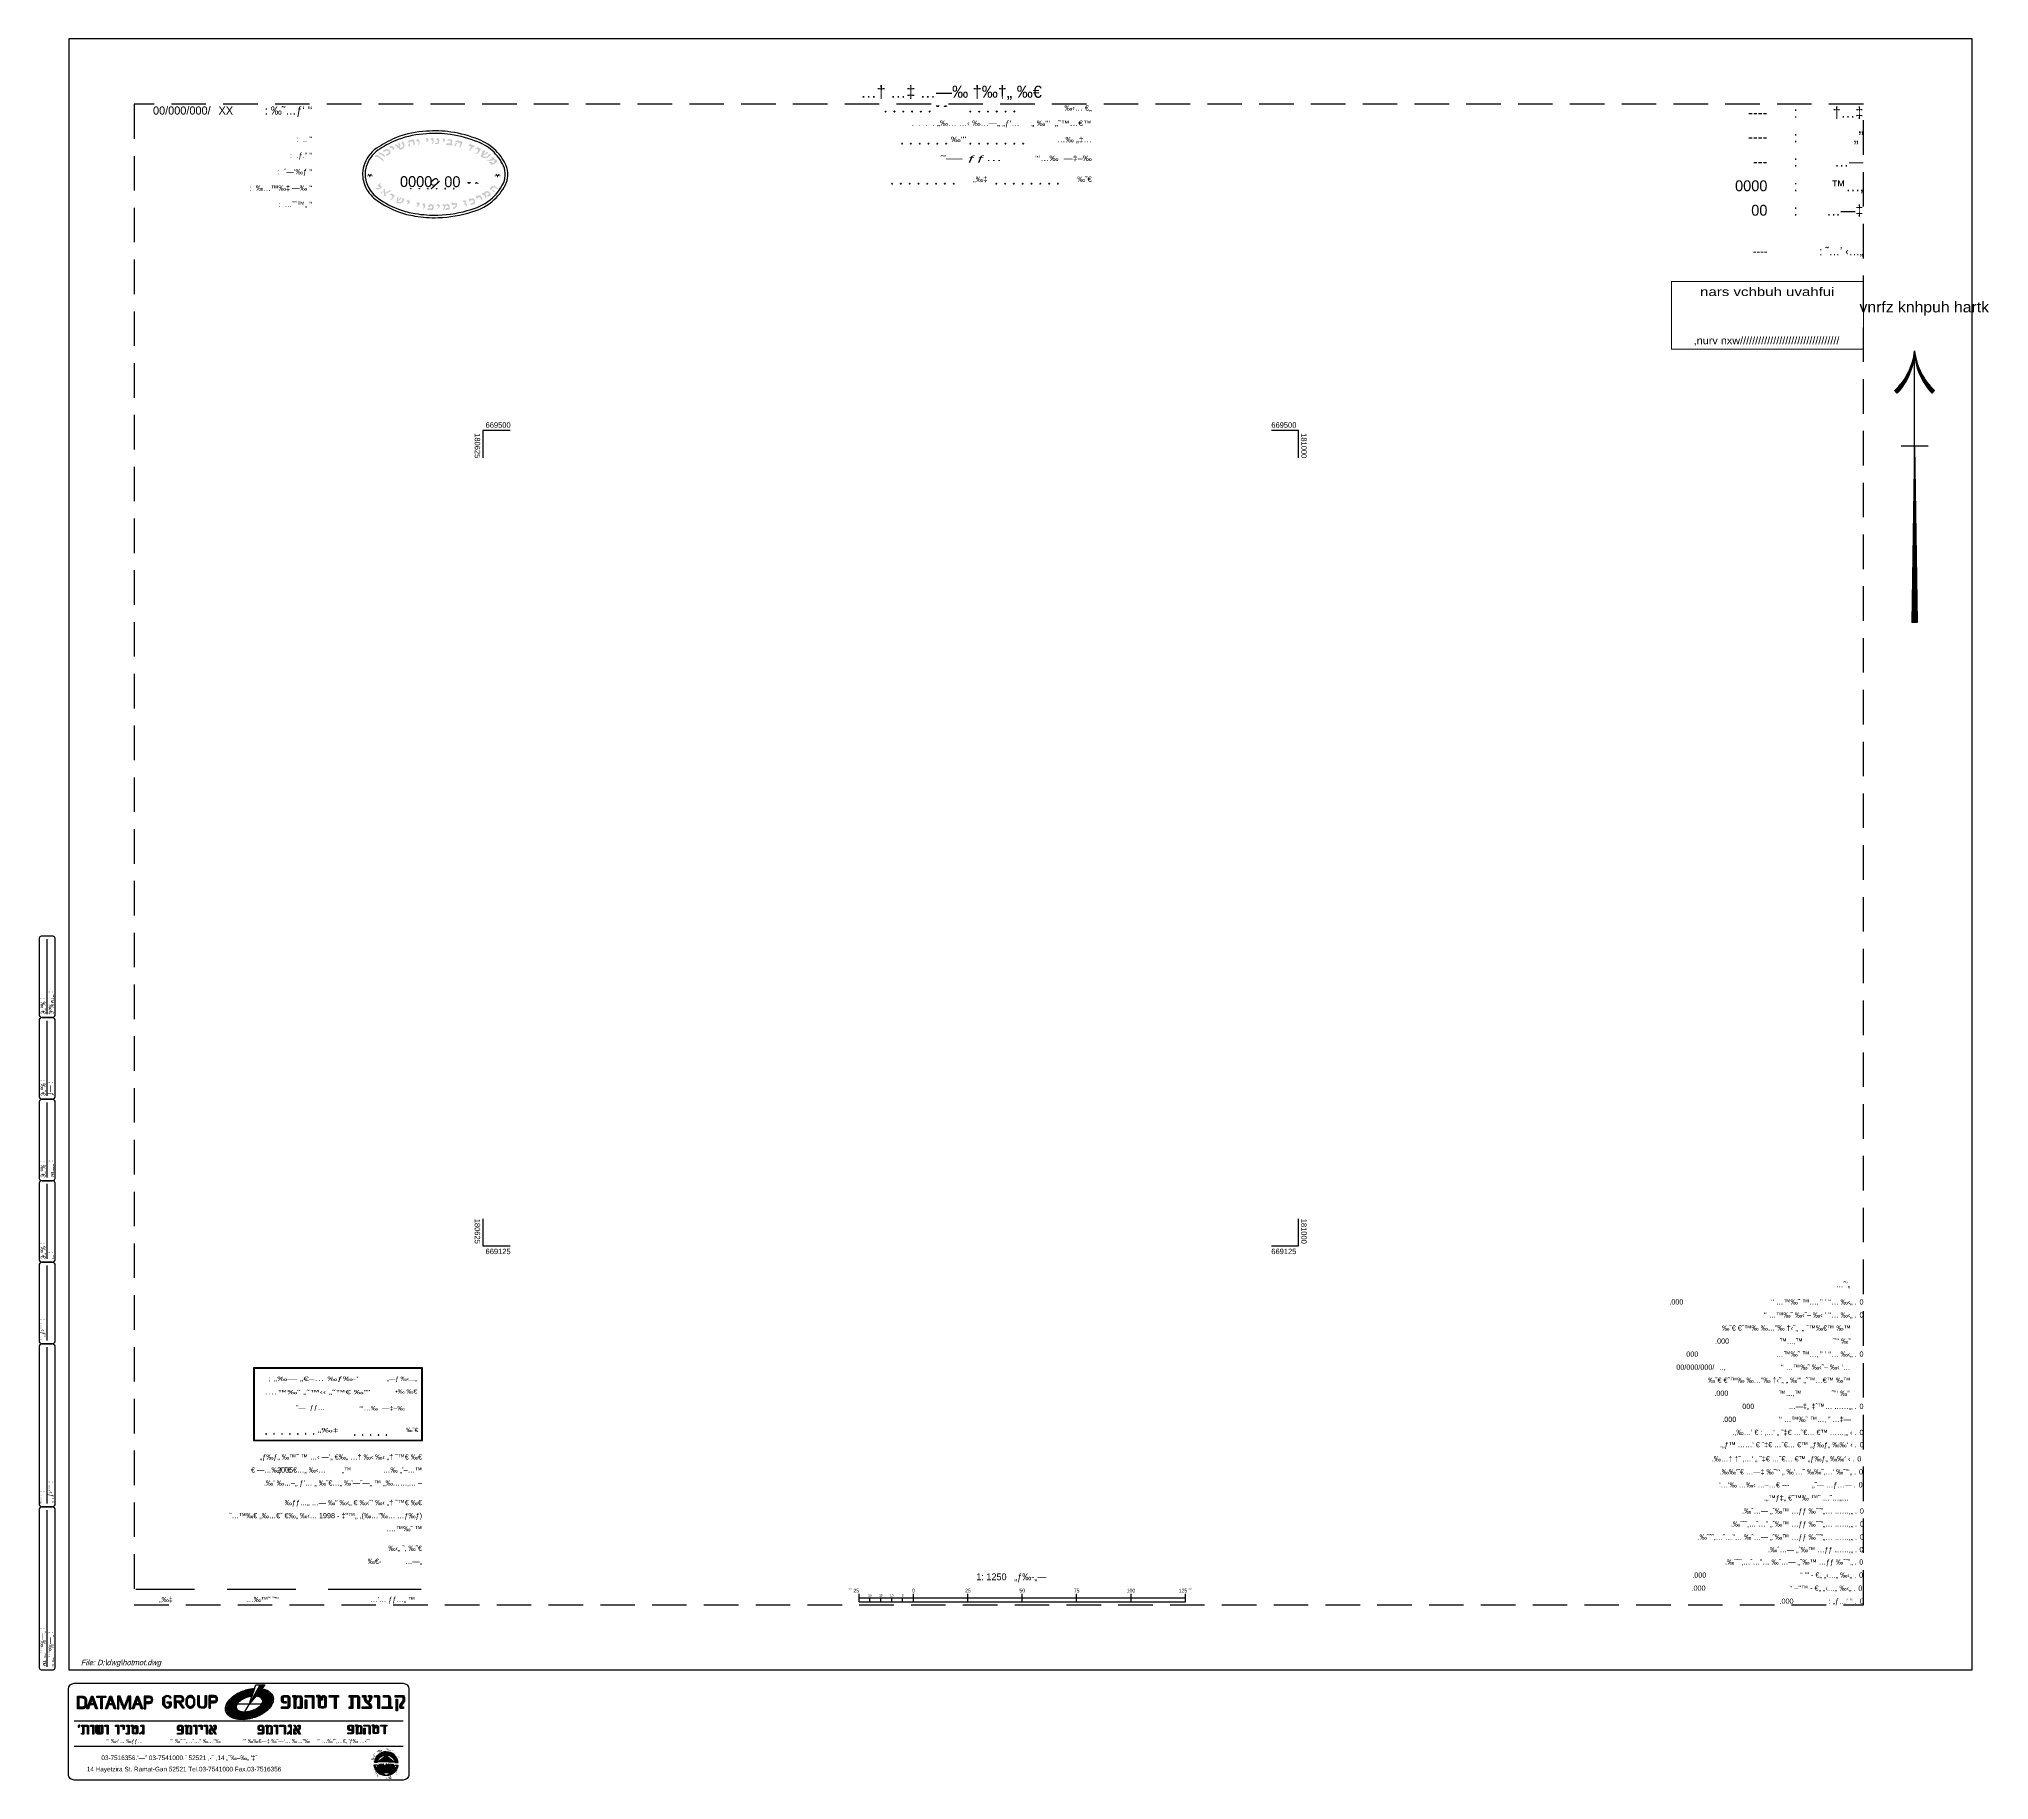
# Model space of a CAD drawing. Extents: x 180421 to 182259, y 668879 to 669787.
# Drawn here: x 180421 to 181317, y 668879 to 669680 of the extents above; entities that cross this region are included whole.
import ezdxf
from ezdxf.enums import TextEntityAlignment as Align

# ---------------------------------------------------------------- set-up
doc = ezdxf.new("R2010")
doc.units = 0
doc.header["$LTSCALE"] = 2.5
doc.header["$MEASUREMENT"] = 0
doc.linetypes.add('HIDDEN', pattern=[9.525, 6.35, -3.175])
doc.layers.get('0').update_dxf_attribs({"linetype": 'CONTINUOUS'})
for name, color, linetype in [('DFS', 2, 'CONTINUOUS'), ('DRWP002', 2, 'CONTINUOUS'), ('DRWS001', 2, 'CONTINUOUS'), ('DRWS006', 2, 'CONTINUOUS'), ('DRWS013', 2, 'CONTINUOUS'), ('DRWS014', 2, 'CONTINUOUS'), ('DRWT001', 2, 'CONTINUOUS'), ('DRWT003', 2, 'CONTINUOUS'), ('DRWT004', 2, 'CONTINUOUS'), ('KOTERET', 1, 'CONTINUOUS'), ('חותמת-תצר', 5, 'CONTINUOUS')]:
    doc.layers.add(name, color=color, linetype=linetype)
doc.styles.add('HEBTXT', font='HEBTXT.shx')
doc.styles.add('MD-2010', font='hebtxt.shx', dxfattribs={"height": 1.25})
doc.styles.add('miryam', font='mirym.shx', dxfattribs={"height": 100})
doc.styles.get("Standard").update_dxf_attribs({"font": 'heb.shx', "height": 0.5})
pattern_1 = [(90, (-122.45786, -106.56404), (-0.2, 1e-17), [])]

# ---------------------------------------------------------------- blocks, each defined once
blk = doc.blocks.new('SU_1250')
at = {"color": 2}
for p, q in [((-92.97, -13.11), (-92.97, -9.36)), ((-92.97, -11.24), (57.03, -11.24)), ((-87.97, -13.11), (-87.97, -11.24)), ((-82.97, -13.11), (-82.97, -11.24)), ((-77.97, -13.11), (-77.97, -11.24)), ((-72.97, -13.11), (-72.97, -11.24)), ((-67.97, -13.11), (-67.97, -9.36)), ((-42.97, -13.11), (-42.97, -9.36)), ((-17.97, -13.11), (-17.97, -9.36)), ((7.03, -13.11), (7.03, -9.36)), ((32.03, -13.11), (32.03, -9.36)), ((57.03, -13.11), (57.03, -9.36))]:
    blk.add_line(p, q, dxfattribs=at)
at = {"color": 7}
blk.add_line((-92.97, -13.11), (57.03, -13.11), dxfattribs=at)
at = {"style": 'HEBTXT'}
blk.add_text('1: 1250   „ƒ‰-„—', height=3.125, dxfattribs=at).set_placement((-22.97, 0.01), align=Align.TOP_CENTER)
at = {"color": 2, "style": 'HEBTXT'}
blk.add_text('˜ˆ 25', height=1.7, dxfattribs=at).set_placement((-92.97, -8.74), align=Align.RIGHT)
for s, height, p in [('0', 1.7, (-67.97, -8.74)), ('25', 1.7, (-42.97, -8.74)), ('50', 1.7, (-17.97, -8.74)), ('75', 1.7, (7.03, -8.74)), ('100', 1.7, (32.03, -8.74)), ('125 ˜ˆ', 1.7, (57.03, -8.74)), ('20', 1, (-87.97, -10.61)), ('15', 1, (-82.97, -10.61)), ('10', 1, (-77.97, -10.61)), ('5', 1, (-72.97, -10.61))]:
    blk.add_text(s, height=height, dxfattribs=at).set_placement(p, align=Align.CENTER)
blk = doc.blocks.new('SU77_6')
at = {"color": 2, "style": 'MD-2010'}
blk.add_attdef('WN', text='', height=2, dxfattribs=at).set_placement((-1.94, 0), align=Align.RIGHT)
at = {"layer": 'DFS', "style": 'HEBTXT'}
blk.add_text('..‚', height=2, dxfattribs=at).set_placement((0, 0))
blk = doc.blocks.new('PROJ_OUT')
at = {"flags": 128}
for points in [[(-241.2, 0), (-268.8, 0, 0.414214), (-270, -1.2), (-270, -4.8, 0.414214), (-268.8, -6), (-241.2, -6, 0.414214), (-240, -4.8), (-240, -1.2, 0.414214)], [(-211.2, 0), (-238.8, 0, 0.414214), (-240, -1.2), (-240, -4.8, 0.414214), (-238.8, -6), (-211.2, -6, 0.414214), (-210, -4.8), (-210, -1.2, 0.414214)], [(-181.2, 0), (-208.8, 0, 0.414214), (-210, -1.2), (-210, -4.8, 0.414214), (-208.8, -6), (-181.2, -6, 0.414214), (-180, -4.8), (-180, -1.2, 0.414214)], [(-151.2, 0), (-178.8, 0, 0.414214), (-180, -1.2), (-180, -4.8, 0.414214), (-178.8, -6), (-151.2, -6, 0.414214), (-150, -4.8), (-150, -1.2, 0.414214)], [(-121.2, 0), (-148.8, 0, 0.414214), (-150, -1.2), (-150, -4.8, 0.414214), (-148.8, -6), (-121.2, -6, 0.414214), (-120, -4.8), (-120, -1.2, 0.414214)], [(-61.2, 0), (-118.8, 0, 0.414214), (-120, -1.2), (-120, -4.8, 0.414214), (-118.8, -6), (-61.2, -6, 0.414214), (-60, -4.8), (-60, -1.2, 0.414214)], [(-1.2, 0), (-58.8, 0, 0.414214), (-60, -1.2), (-60, -4.8, 0.414214), (-58.8, -6), (-1.2, -6, 0.414214), (0, -4.8), (0, -1.2, 0.414214)]]:
    blk.add_lwpolyline(points, format="xyb", close=True, dxfattribs=at)
at = {"color": 2, "flags": 128}
for points in [[(-241.2, -3), (-268.8, -3)], [(-211.2, -3), (-238.8, -3)], [(-181.2, -3), (-208.8, -3)], [(-151.2, -3), (-178.8, -3)], [(-121.2, -3), (-148.8, -3)], [(-61.2, -3), (-118.8, -3)], [(-1.2, -3), (-58.8, -3)]]:
    blk.add_lwpolyline(points, dxfattribs=at)
at = {"color": 2, "style": 'HEBTXT'}
for s, p in [(': ‰˜€', (-241.2, -5.4)), (': ˜™‰€', (-241.2, -2.4)), (': ‰˜€', (-211.2, -5.4)), (': —ƒ', (-211.2, -2.4)), (': ‰˜€', (-181.2, -5.4)), (': ˆˆ˜™', (-181.2, -2.4)), (': ‰˜€', (-151.2, -5.4)), (': ˜’', (-151.2, -2.4)), (': …‹ƒ’ .', (-121.2, -5.4)), (": …‹ƒ’ '‘", (-61.2, -2.4)), (': …„', (-61.2, -5.4)), (': ˆ—‰…˜” ™', (-1.2, -5.4)), (": ˆ—‰…˜” '‘", (-1.2, -2.4))]:
    blk.add_text(s, height=1.8, dxfattribs=at).set_placement(p, align=Align.RIGHT)
for tag, p in [('APPROVED_DATE', (-251.97, -5.4)), ('APPROVED', (-251.97, -2.4)), ('CHECK_DATE', (-221.62, -5.4)), ('CHECKED', (-221.62, -2.4)), ('DRAFT_DATE', (-191.6, -5.4)), ('DRAFTSMAN', (-191.6, -2.4)), ('OPERATE_DATE', (-161.75, -5.4)), ('OPERATOR', (-161.75, -2.4)), ('UPD_DATE', (-135.75, -5.4)), ('UPD_NUM', (-76.88, -2.4)), ('UPD_DESC', (-70.68, -5.4)), ('PROJ_NAME', (-18.35, -5.4)), ('PROJ_NUM', (-18.45, -2.4))]:
    blk.add_attdef(tag, text='', height=1.8, dxfattribs=at).set_placement(p, align=Align.RIGHT)
blk = doc.blocks.new('SUNORTHR')
at = {"color": 2}
for p, q in [((0, 65), (0, 100)), ((-6.4, 84.38), (-7.32, 85.38)), ((6.4, 84.38), (7.32, 85.38)), ((-5, 65), (5, 65)), ((0, 65), (-1, 0)), ((-0.03, 65), (-0.5, 0)), ((0, 65), (0, 68.5)), ((0, 65), (1, 0)), ((0, 0), (0, 65)), ((0.5, 0), (0, 65)), ((-0.24, 44), (-0.75, 0)), ((-0.08, 44), (-0.25, 0)), ((0.08, 44), (0.25, 0)), ((0.24, 44), (0.75, 0)), ((1, 0), (-1, 0))]:
    blk.add_line(p, q, dxfattribs=at)
for centre, start, end in [((-22.94, 102.34), 312.63608, 354.17952), ((-22.96, 102.12), 313.0501, 341.08804), ((-22.98, 101.89), 313.46053, 341.63481), ((-22.99, 101.67), 313.86735, 355.84619), ((-23.01, 101.45), 314.27054, 342.72456), ((-23.02, 101.22), 314.67008, 343.26752), ((-23.03, 101), 315.06596, 357.51286), ((-23.04, 100.78), 315.45815, 344.34963), ((-23.05, 100.55), 315.84662, 344.88877), ((-23.05, 100.33), 316.23136, 359.17952), ((22.94, 102.34), 185.82048, 227.36392), ((22.99, 101.67), 184.15381, 226.13265), ((23.03, 101), 182.48714, 224.93404), ((23.05, 100.33), 180.82048, 223.76864), ((23.05, 100.55), 195.11123, 224.15338), ((23.04, 100.78), 195.65037, 224.54185), ((23.02, 101.22), 196.73248, 225.32992), ((23.01, 101.45), 197.27544, 225.72946), ((22.98, 101.89), 198.36519, 226.53947), ((22.96, 102.12), 198.91196, 226.9499)]:
    blk.add_arc(centre, 23.06, start, end, dxfattribs=at)
blk = doc.blocks.new('SU77_10')
at = {"color": 2, "style": 'HEBTXT'}
for s, height, p in [(": ‰˜…ƒ‘ '‘", 3, (62.5, -3)), (":  .. '‘", 2, (62.5, -13)), (":  .ƒ.” '‘", 2, (62.5, -19)), (":  ˆ—‘‰ƒ '‘", 2, (62.5, -25)), (":  ‰…™‰‡ —‰ '‘", 2, (62.5, -31)), (":  …˜ˆ™„ '‘", 2, (62.5, -37))]:
    blk.add_text(s, height=height, dxfattribs=at).set_placement(p, align=Align.RIGHT)
for tag, p in [('MS_MM', (30.48, -13)), ('MS_PD', (30.48, -19)), ('MS_D', (30.48, -25)), ('MS_SHT', (30.48, -37)), ('MS_TH', (30.48, -31))]:
    blk.add_attdef(tag, text='', height=2, dxfattribs=at).set_placement(p, align=Align.RIGHT)
blk = doc.blocks.new('LOGODMG')
h = blk.add_hatch()
h.set_pattern_fill('U', color=176, scale=0.2, angle=90, style=0, pattern_type=0)
h.set_pattern_definition([(90, (-122.45786, -112.46582), (-0.2, 1e-17), [])])
h.paths.add_polyline_path([(14.02, 26.2), (13.42, 26.2), (15.08, 30.87), (15.63, 30.87), (17.29, 26.2), (16.69, 26.2), (16.2, 27.64), (14.51, 27.64)])
edge = h.paths.add_edge_path()
edge.add_arc((5, 29.37), 1.5, 0, 90, ccw=False)
edge.add_line((6.5, 29.37), (6.5, 27.7))
edge.add_arc((5, 27.7), 1.5, -90, 0, ccw=False)
edge.add_line((5, 26.2), (3.18, 26.2))
edge.add_line((3.18, 26.2), (3.18, 30.87))
edge.add_line((3.18, 30.87), (5, 30.87))
h.paths.add_polyline_path([(12.23, 26.2), (11.68, 26.2), (11.68, 30.31), (10.3, 30.31), (10.3, 30.87), (13.62, 30.87), (13.62, 30.31), (12.23, 30.31)])
h.paths.add_polyline_path([(7.23, 26.2), (6.63, 26.2), (8.29, 30.87), (8.84, 30.87), (10.49, 26.2), (9.9, 26.2), (9.4, 27.64), (7.72, 27.64)])
h.paths.add_polyline_path([(8.56, 30.09), (7.91, 28.2), (9.21, 28.2)], flags=16)
h.paths.add_polyline_path([(47.38, 31.12), (47.86, 31.12), (47.86, 27.78), (48.03, 27.32), (48.64, 26.93), (49.51, 26.93), (49.95, 27.26), (50.14, 27.72), (50.14, 31.12), (50.66, 31.12), (50.66, 27.63), (50.5, 27.12), (50.21, 26.77), (49.82, 26.5), (49.35, 26.38), (48.62, 26.38), (48.07, 26.61), (47.7, 26.93), (47.45, 27.39), (47.36, 27.76)])
edge = h.paths.add_edge_path()
edge.add_line((28.28, 26.2), (28.28, 28.2))
edge.add_line((28.28, 28.2), (29.6, 28.2))
edge.add_arc((29.6, 29.47), 1.27, 270, 360)
edge.add_line((30.87, 29.47), (30.87, 29.59))
edge.add_arc((29.6, 29.59), 1.27, 0, 90)
edge.add_line((29.6, 30.87), (27.73, 30.87))
edge.add_line((27.73, 30.87), (27.73, 26.2))
edge.add_line((27.73, 26.2), (28.28, 26.2))
h.paths.add_polyline_path([(22.76, 26.2), (22.76, 30.87), (21.78, 30.87), (20.3, 26.97), (18.83, 30.87), (17.84, 30.87), (17.84, 26.2), (18.39, 26.2), (18.39, 30.09), (20.02, 26.2), (20.58, 26.2), (22.21, 30.09), (22.21, 26.2)])
h.paths.add_polyline_path([(15.36, 30.09), (14.7, 28.2), (16.01, 28.2)], flags=16)
h.paths.add_polyline_path([(23.91, 26.2), (23.31, 26.2), (24.97, 30.87), (25.52, 30.87), (27.18, 26.2), (26.58, 26.2), (26.09, 27.64), (24.4, 27.64)])
h.paths.add_polyline_path([(25.25, 30.09), (24.59, 28.2), (25.9, 28.2)], flags=16)
edge = h.paths.add_edge_path(flags=16)
edge.add_line((28.28, 30.31), (29.6, 30.31))
edge.add_arc((29.6, 29.59), 0.722, 0, 90, ccw=False)
edge.add_line((30.32, 29.59), (30.32, 29.47))
edge.add_arc((29.6, 29.47), 0.722, -90, 0, ccw=False)
edge.add_line((29.6, 28.75), (28.28, 28.75))
edge.add_line((28.28, 28.75), (28.28, 30.31))
h.paths.add_polyline_path([(38.82, 26.4), (38.82, 31.13), (41.16, 31.13), (41.81, 30.8), (42.15, 30.12), (42.13, 29.4), (41.85, 28.83), (41.31, 28.57), (40.93, 28.53), (42.38, 26.4), (41.87, 26.4), (40.38, 28.54), (39.39, 28.5), (39.39, 26.4)])
h.paths.add_polyline_path([(36.16, 28.3), (36.16, 28.83), (37.62, 28.83), (37.62, 27.69), (37.44, 27.1), (37.23, 26.76), (36.75, 26.43), (36.16, 26.37), (35.56, 26.51), (34.79, 27.26), (34.51, 27.8), (34.51, 30.24), (35.03, 30.71), (35.47, 31.03), (36.05, 31.2), (36.59, 31.15), (37.23, 30.83), (37.53, 30.37), (37.49, 30.1), (37.09, 30.1), (37.09, 30.31), (36.89, 30.47), (36.4, 30.69), (35.8, 30.63), (35.13, 30.16), (35.13, 27.76), (35.36, 27.39), (35.83, 27), (36.39, 26.9), (36.95, 27.21), (37.05, 27.63), (37.05, 28.29)])
h.paths.add_polyline_path([(43.11, 29.83), (43.11, 27.67), (43.43, 27.12), (43.85, 26.68), (44.39, 26.41), (45.02, 26.41), (45.63, 26.71), (46.05, 27.26), (46.3, 27.79), (46.3, 29.79), (45.98, 30.41), (45.47, 30.94), (45.06, 31.1), (44.39, 31.1), (43.76, 30.82), (43.36, 30.34)])
h.paths.add_polyline_path([(43.57, 27.86), (43.57, 29.71), (43.94, 30.27), (44.44, 30.54), (45.02, 30.54), (45.55, 30.17), (45.8, 29.71), (45.8, 27.86), (45.5, 27.32), (45.11, 27), (44.37, 26.96), (43.89, 27.32)], flags=16)
h.paths.add_polyline_path([(39.38, 29.04), (39.38, 30.59), (41.03, 30.59), (41.46, 30.4), (41.65, 30.04), (41.65, 29.56), (41.47, 29.24), (41.13, 29.04)], flags=16)
edge = h.paths.add_edge_path()
edge.add_line((52.12, 26.42), (52.12, 28.42))
edge.add_line((52.12, 28.42), (53.43, 28.42))
edge.add_arc((53.43, 29.69), 1.27, 270, 360)
edge.add_line((54.7, 29.69), (54.7, 29.81))
edge.add_arc((53.43, 29.81), 1.27, 0, 90)
edge.add_line((53.43, 31.09), (51.56, 31.09))
edge.add_line((51.56, 31.09), (51.56, 26.42))
edge.add_line((51.56, 26.42), (52.12, 26.42))
edge = h.paths.add_edge_path(flags=16)
edge.add_line((52.12, 30.53), (53.43, 30.53))
edge.add_arc((53.43, 29.81), 0.722, 0, 90, ccw=False)
edge.add_line((54.15, 29.81), (54.15, 29.69))
edge.add_arc((53.43, 29.69), 0.722, -90, 0, ccw=False)
edge.add_line((53.43, 28.97), (52.12, 28.97))
edge.add_line((52.12, 28.97), (52.12, 30.53))
edge = h.paths.add_edge_path(flags=16)
edge.add_arc((5, 27.7), 0.947, -90, 0, ccw=False)
edge.add_line((5, 26.76), (3.73, 26.76))
edge.add_line((3.73, 26.76), (3.73, 30.31))
edge.add_line((3.73, 30.31), (5, 30.31))
edge.add_arc((5, 29.37), 0.947, 0, 90, ccw=False)
edge.add_line((5.95, 29.37), (5.95, 29.31))
edge.add_line((5.95, 29.31), (5.95, 27.69))
h = blk.add_hatch()
h.set_pattern_fill('ANSI37', color=176, scale=0.5, style=0)
h.set_pattern_definition([(45, (-122.45786, -111.191), (-0.044194174, 0.044194174), []), (135, (-122.45786, -111.191), (-0.044194174, -0.044194174), [])])
edge = h.paths.add_edge_path()
edge.add_line((70.37, 34.99), (72.11, 34.99))
edge.add_line((72.11, 34.99), (70.94, 33.57))
edge.add_arc((69.14, 23.33), 10.39, 77.39995, 80.01788, ccw=False)
edge.add_arc((69.96, 26.99), 6.64, 53.05384, 77.39995, ccw=False)
edge.add_arc((72.06, 29.78), 3.16, 17.4348, 53.05384, ccw=False)
edge.add_arc((72.06, 29.78), 3.16, -18.18423, 17.4348, ccw=False)
edge.add_arc((68.74, 30.86), 6.64, 317.46965, 341.81577, ccw=False)
edge.add_arc((65.98, 33.4), 10.39, 300.90249, 317.46965, ccw=False)
edge.add_arc((63.26, 37.94), 15.69, 287.4348, 300.90249, ccw=False)
edge.add_arc((63.26, 37.94), 15.69, 273.96712, 287.4348, ccw=False)
edge.add_arc((63.63, 32.66), 10.39, 257.39995, 273.96712, ccw=False)
edge.add_arc((62.81, 29), 6.64, 233.05384, 257.39995, ccw=False)
edge.add_arc((60.71, 26.21), 3.16, 197.4348, 233.05384, ccw=False)
edge.add_arc((60.71, 26.21), 3.16, 161.81577, 197.4348, ccw=False)
edge.add_arc((64.02, 25.13), 6.64, 137.46965, 161.81577, ccw=False)
edge.add_arc((66.79, 22.59), 10.39, 120.90249, 137.46965, ccw=False)
edge.add_arc((69.51, 18.04), 15.69, 107.4348, 120.90249, ccw=False)
edge.add_arc((69.51, 18.04), 15.69, 94.57076, 107.4348, ccw=False)
edge.add_line((68.26, 33.69), (67.32, 30.85))
edge.add_arc((68.57, 21.04), 9.89, 97.27029, 107.4348)
edge.add_arc((68.57, 21.04), 9.89, 107.4348, 119.3985)
edge.add_arc((66.76, 24.25), 6.2, 119.3985, 134.5272)
edge.add_arc((64.97, 26.07), 3.65, 134.5272, 158.43739)
edge.add_arc((62.88, 26.89), 1.4, 158.43739, 197.4348)
edge.add_arc((62.88, 26.89), 1.4, 197.4348, 236.43221)
edge.add_arc((64.12, 28.76), 3.65, 236.43221, 260.3424)
edge.add_arc((64.55, 31.28), 6.2, 260.3424, 275.4711)
edge.add_arc((64.2, 34.95), 9.89, 275.4711, 287.4348)
edge.add_arc((64.2, 34.95), 9.89, 287.4348, 299.3985)
edge.add_arc((66.01, 31.74), 6.2, 299.3985, 314.5272)
edge.add_arc((67.8, 29.92), 3.65, 314.5272, 338.43739)
edge.add_arc((69.89, 29.09), 1.4, 338.43739, 377.4348)
edge.add_arc((69.89, 29.09), 1.4, 17.4348, 56.43221)
edge.add_arc((68.65, 27.23), 3.65, 56.43221, 80.3424)
edge.add_arc((68.22, 24.71), 6.2, 80.3424, 85.11196)
edge.add_line((68.75, 30.89), (66.37, 27.99))
edge.add_line((66.37, 27.99), (70.38, 35))
h = blk.add_hatch()
h.set_pattern_fill('U', color=176, scale=0.2, angle=90, style=0, pattern_type=0)
h.set_pattern_definition([(90, (-117.40736, -70.01604), (-0.2, 1e-17), [])])
h.paths.add_polyline_path([(78.21, 26.35), (78.21, 26.98), (80.61, 26.98), (80.61, 30.52), (78.85, 30.52), (78.85, 28.93), (79.87, 28.93), (79.87, 28.29), (79, 28.29), (78.44, 28.5), (78.24, 29.03), (78.24, 30.52), (78.42, 30.9), (78.96, 31.16), (80.57, 31.16), (81.04, 30.89), (81.23, 30.4), (81.23, 27.08), (81.02, 26.6), (80.54, 26.35)])
h.paths.add_polyline_path([(82.89, 26.33), (82.89, 30.52), (82.31, 30.52), (82.31, 31.16), (83.28, 31.16), (83.41, 31.04), (83.47, 30.85), (83.47, 30.47), (84.35, 31.13), (85.43, 30.93), (85.78, 30.22), (85.78, 26.62), (85.7, 26.47), (85.53, 26.35), (84.21, 26.35), (84.21, 26.97), (85.19, 26.97), (85.19, 29.85), (85, 30.42), (84.32, 30.6), (83.68, 30.1), (83.48, 29.18), (83.48, 26.33)])
h.paths.add_polyline_path([(120.01, 30.5), (120.01, 31.13), (122.8, 31.13), (123.11, 31.04), (123.35, 30.75), (123.47, 30.37), (123.47, 29.38), (123.38, 28.88), (123.23, 28.59), (122.37, 27.46), (122.33, 27.23), (122.33, 27.04), (122.49, 26.99), (123.03, 26.99), (123.03, 26.36), (122.1, 26.36), (121.83, 26.49), (121.73, 26.82), (121.74, 27.31), (121.84, 27.77), (122.74, 28.89), (122.9, 29.51), (122.9, 30.37), (122.84, 30.46), (122.76, 30.5)])
h.paths.add_polyline_path([(103.1, 26.35), (103.1, 26.98), (103.79, 26.98), (103.79, 30.5), (103.1, 30.5), (103.1, 31.14), (106.26, 31.14), (106.54, 30.96), (106.72, 30.75), (106.84, 30.43), (106.84, 26.35), (106.26, 26.35), (106.26, 30.32), (106.22, 30.44), (106.15, 30.5), (104.39, 30.5), (104.39, 26.35)])
h.paths.add_polyline_path([(86.86, 29.56), (87.46, 29.56), (87.46, 26.34), (86.86, 26.34)])
h.paths.add_polyline_path([(86.87, 30.5), (86.87, 31.16), (89.44, 31.16), (89.78, 31.05), (90.05, 30.75), (90.12, 30.36), (90.12, 26.34), (89.56, 26.34), (89.56, 30.36), (89.51, 30.46), (89.43, 30.5)])
h.paths.add_polyline_path([(91.19, 30.52), (91.19, 31.17), (92.09, 31.17), (92.26, 31.07), (92.35, 30.89), (92.35, 27.31), (92.54, 27.08), (93.91, 27.08), (94.03, 27.21), (94.07, 27.36), (94.07, 30.2), (93.89, 30.46), (93.52, 30.46), (93.31, 30.22), (93.31, 29.42), (92.73, 29.42), (92.73, 30.35), (92.98, 30.8), (93.39, 31.07), (93.99, 31.07), (94.44, 30.76), (94.64, 30.31), (94.64, 27.13), (94.38, 26.58), (93.23, 26.35), (92.14, 26.57), (91.8, 27.13), (91.8, 30.52)])
h.paths.add_polyline_path([(95.76, 30.52), (95.76, 31.15), (99.11, 31.15), (99.11, 30.52), (98.25, 30.52), (98.25, 26.34), (97.65, 26.34), (97.65, 30.52)])
h.paths.add_polyline_path([(107.91, 26.35), (107.91, 26.98), (110.46, 26.98), (110.58, 27.09), (110.44, 27.55), (109.45, 28.41), (109.22, 28.68), (108.83, 29.23), (108.64, 30.1), (108.64, 30.51), (107.92, 30.51), (107.92, 31.14), (108.95, 31.14), (109.17, 31.05), (109.19, 30.83), (109.24, 29.88), (109.41, 29.36), (109.7, 29.01), (109.92, 28.84), (110.4, 29.24), (110.72, 29.79), (110.84, 30.51), (110.14, 30.51), (110.14, 31.12), (111.07, 31.12), (111.3, 31.03), (111.39, 30.82), (111.38, 30.32), (111.28, 29.88), (110.97, 29.17), (110.86, 29.02), (110.32, 28.49), (110.66, 28.16), (111.15, 27.54), (111.24, 27.16), (111.24, 26.6), (111.01, 26.35)])
h.paths.add_polyline_path([(115.26, 26.34), (115.26, 26.98), (117.69, 26.98), (117.69, 30.06), (117.6, 30.34), (117.35, 30.49), (115.7, 30.49), (115.7, 31.13), (117.34, 31.13), (117.7, 31.05), (117.98, 30.82), (118.21, 30.45), (118.28, 30.02), (118.28, 26.99), (118.89, 26.99), (118.89, 26.35)])
h.paths.add_polyline_path([(112.45, 30.49), (112.45, 31.14), (113.91, 31.14), (114.09, 31.03), (114.19, 30.82), (114.19, 26.35), (113.59, 26.35), (113.59, 30.49)])
h.paths.add_polyline_path([(120.3, 29.71), (120.87, 29.71), (120.87, 25.47), (120.3, 25.47)])
h = blk.add_hatch()
h.set_pattern_fill('U', color=176, scale=0.2, angle=90, style=0, pattern_type=0)
h.set_pattern_definition(pattern_1)
h.paths.add_polyline_path([(21.09, 16.87), (21.09, 17.3), (21.78, 17.3), (21.78, 19.74), (21.18, 19.74), (21.18, 20.18), (22.01, 20.18), (22.12, 20.1), (22.19, 19.96), (22.19, 16.87)])
h.paths.add_polyline_path([(4.62, 16.86), (4.62, 17.3), (5.1, 17.3), (5.1, 19.74), (4.62, 19.74), (4.62, 20.18), (6.79, 20.18), (6.97, 20.11), (7.15, 19.91), (7.23, 19.63), (7.23, 16.88), (6.83, 16.88), (6.83, 19.6), (6.79, 19.7), (6.73, 19.74), (5.53, 19.74), (5.53, 17.11), (5.48, 16.94), (5.35, 16.86)])
h.paths.add_polyline_path([(3.98, 20.17), (3.62, 20.17), (3.38, 19.4), (3.73, 19.4)])
h.paths.add_polyline_path([(13.24, 19.74), (13.24, 20.17), (14.29, 20.17), (14.39, 20.08), (14.45, 19.95), (14.45, 16.87), (14.05, 16.87), (14.05, 19.74)])
h.paths.add_polyline_path([(7.96, 19.74), (7.96, 20.18), (9, 20.18), (9.11, 20.08), (9.16, 19.95), (9.16, 16.87), (8.77, 16.87), (8.77, 19.74)])
h.paths.add_polyline_path([(11.82, 20.18), (12.34, 20.18), (12.46, 20.09), (12.51, 19.99), (12.51, 17.59), (12.42, 17.25), (12.17, 16.98), (11.85, 16.88), (10.59, 16.88), (10.28, 16.97), (10.02, 17.25), (9.91, 17.64), (9.91, 19.96), (9.96, 20.12), (10.04, 20.19), (10.62, 20.19), (10.62, 19.77), (10.34, 19.77), (10.34, 17.63), (10.38, 17.42), (10.59, 17.31), (10.97, 17.31), (10.97, 20.18), (11.41, 20.18), (11.41, 17.31), (11.82, 17.31), (12.01, 17.41), (12.1, 17.64), (12.1, 19.75), (11.82, 19.75)])
h.paths.add_polyline_path([(17.18, 19.74), (17.18, 20.18), (18.22, 20.18), (18.33, 20.08), (18.39, 19.95), (18.39, 16.87), (17.99, 16.87), (17.99, 19.74)])
h.paths.add_polyline_path([(19.14, 19.75), (19.14, 20.18), (20.14, 20.18), (20.28, 20.11), (20.33, 19.98), (20.33, 18.64), (19.94, 18.64), (19.94, 19.74)])
h.paths.add_polyline_path([(22.93, 19.74), (22.93, 20.18), (23.55, 20.18), (23.67, 20.12), (23.73, 19.99), (23.73, 17.53), (23.86, 17.37), (24.8, 17.37), (24.88, 17.46), (24.91, 17.57), (24.91, 19.52), (24.79, 19.69), (24.53, 19.69), (24.38, 19.53), (24.38, 18.98), (23.99, 18.98), (23.99, 19.62), (24.16, 19.93), (24.45, 20.12), (24.85, 20.12), (25.16, 19.9), (25.3, 19.59), (25.3, 17.41), (25.12, 17.03), (24.33, 16.87), (23.58, 17.02), (23.35, 17.41), (23.35, 19.74)])
h.paths.add_polyline_path([(26.47, 19.75), (26.47, 20.18), (27.46, 20.18), (27.56, 20.12), (27.61, 19.98), (27.61, 16.87), (27.23, 16.87), (27.23, 17.85), (27.01, 17.41), (26.63, 17.07), (26.16, 16.88), (26.09, 16.94), (26.09, 17.27), (26.57, 17.53), (26.65, 17.57), (27.01, 18), (27.22, 18.52), (27.22, 19.75)])
h = blk.add_hatch()
h.set_pattern_fill('U', color=176, scale=0.2, angle=90, style=0, pattern_type=0)
h.set_pattern_definition([(90, (-124.24039, -106.56404), (-0.2, 1e-17), [])])
h.paths.add_polyline_path([(51.82, 20.18), (52.2, 20.18), (53.13, 18.65), (53.48, 18.7), (53.69, 18.98), (53.71, 19.75), (53.26, 19.75), (53.26, 20.19), (53.9, 20.19), (54.04, 20.12), (54.1, 19.98), (54.1, 18.98), (53.89, 18.5), (53.42, 18.2), (54.21, 16.88), (53.78, 16.88), (52.67, 18.65), (52.3, 18.58), (52.12, 18.21), (52.12, 17.31), (52.65, 17.31), (52.65, 16.87), (51.88, 16.87), (51.77, 16.98), (51.71, 17.11), (51.71, 18.36), (51.91, 18.78), (52.39, 19.1)])
h.paths.add_polyline_path([(43.15, 16.86), (43.15, 19.73), (42.75, 19.73), (42.75, 20.18), (43.42, 20.18), (43.51, 20.09), (43.55, 19.96), (43.55, 19.7), (44.16, 20.15), (44.9, 20.02), (45.14, 19.53), (45.14, 17.05), (45.09, 16.95), (44.97, 16.87), (44.06, 16.87), (44.06, 17.29), (44.74, 17.29), (44.74, 19.28), (44.61, 19.67), (44.13, 19.79), (43.7, 19.44), (43.56, 18.81), (43.56, 16.86)])
h.paths.add_polyline_path([(39.94, 16.87), (39.94, 17.3), (41.59, 17.3), (41.59, 19.74), (40.38, 19.74), (40.38, 18.64), (41.09, 18.64), (41.09, 18.2), (40.48, 18.2), (40.1, 18.35), (39.97, 18.71), (39.97, 19.74), (40.09, 19.99), (40.46, 20.17), (41.56, 20.17), (41.89, 19.99), (42.02, 19.65), (42.02, 17.37), (41.87, 17.04), (41.54, 16.87)])
h.paths.add_polyline_path([(49.75, 19.74), (49.75, 20.18), (50.8, 20.18), (50.91, 20.08), (50.96, 19.95), (50.96, 16.87), (50.56, 16.87), (50.56, 19.74)])
h.paths.add_polyline_path([(45.87, 19.75), (45.87, 20.19), (46.92, 20.19), (47.02, 20.09), (47.08, 19.96), (47.08, 16.88), (46.68, 16.88), (46.68, 19.75)])
h.paths.add_polyline_path([(47.82, 19.75), (47.82, 20.18), (48.82, 20.18), (48.96, 20.11), (49.02, 19.99), (49.02, 18.65), (48.62, 18.65), (48.62, 19.75)])
h = blk.add_hatch()
h.set_pattern_fill('U', color=176, scale=0.2, angle=90, style=0, pattern_type=0)
h.set_pattern_definition(pattern_1)
h.paths.add_polyline_path([(69.58, 16.88), (69.58, 17.31), (71.23, 17.31), (71.23, 19.74), (70.02, 19.74), (70.02, 18.65), (70.73, 18.65), (70.73, 18.21), (70.12, 18.21), (69.74, 18.36), (69.61, 18.72), (69.61, 19.74), (69.73, 20), (70.1, 20.18), (71.2, 20.18), (71.53, 19.99), (71.66, 19.66), (71.66, 17.38), (71.51, 17.05), (71.18, 16.88)])
h.paths.add_polyline_path([(77.48, 19.75), (77.48, 20.17), (79.15, 20.17), (79.49, 20.03), (79.63, 19.66), (79.63, 16.88), (79.23, 16.88), (79.23, 19.68), (79.12, 19.74)])
h.paths.add_polyline_path([(72.79, 16.87), (72.79, 19.74), (72.39, 19.74), (72.39, 20.18), (73.06, 20.18), (73.15, 20.1), (73.19, 19.97), (73.19, 19.7), (73.8, 20.16), (74.54, 20.02), (74.78, 19.54), (74.78, 17.06), (74.73, 16.96), (74.61, 16.88), (73.7, 16.88), (73.7, 17.3), (74.38, 17.3), (74.38, 19.28), (74.25, 19.68), (73.77, 19.8), (73.34, 19.45), (73.2, 18.82), (73.2, 16.87)])
h.paths.add_polyline_path([(75.53, 19.75), (75.53, 20.18), (76.57, 20.18), (76.68, 20.09), (76.74, 19.96), (76.74, 16.87), (76.34, 16.87), (76.34, 19.75)])
h.paths.add_polyline_path([(82.78, 20.18), (83.16, 20.18), (84.09, 18.65), (84.44, 18.7), (84.65, 18.98), (84.67, 19.75), (84.22, 19.75), (84.22, 20.19), (84.86, 20.19), (85, 20.12), (85.06, 19.98), (85.06, 18.98), (84.86, 18.5), (84.38, 18.2), (85.17, 16.88), (84.74, 16.88), (83.63, 18.65), (83.26, 18.58), (83.08, 18.21), (83.08, 17.31), (83.61, 17.31), (83.61, 16.87), (82.84, 16.87), (82.73, 16.98), (82.67, 17.11), (82.67, 18.36), (82.87, 18.78), (83.35, 19.1)])
h.paths.add_polyline_path([(80.37, 17.28), (80.4, 16.87), (81.14, 17.22), (81.53, 17.83), (81.53, 16.88), (81.92, 16.88), (81.92, 19.98), (81.86, 20.12), (81.75, 20.18), (80.78, 20.18), (80.78, 19.74), (81.52, 19.74), (81.52, 18.51), (81.15, 17.78)])
h = blk.add_hatch()
h.set_pattern_fill('U', color=176, scale=0.2, angle=90, style=0, pattern_type=0)
h.set_pattern_definition(pattern_1)
h.paths.add_polyline_path([(102.58, 16.94), (102.58, 17.37), (104.22, 17.37), (104.22, 19.81), (103.02, 19.81), (103.02, 18.71), (103.72, 18.71), (103.72, 18.27), (103.12, 18.27), (102.74, 18.42), (102.6, 18.78), (102.6, 19.81), (102.72, 20.06), (103.1, 20.24), (104.2, 20.24), (104.53, 20.06), (104.65, 19.72), (104.65, 17.45), (104.51, 17.11), (104.18, 16.94)])
h.paths.add_polyline_path([(111.49, 19.81), (111.49, 20.25), (112.11, 20.25), (112.22, 20.19), (112.28, 20.06), (112.28, 17.6), (112.42, 17.44), (113.36, 17.44), (113.44, 17.53), (113.46, 17.64), (113.46, 19.59), (113.34, 19.76), (113.09, 19.76), (112.94, 19.6), (112.94, 19.05), (112.55, 19.05), (112.55, 19.69), (112.71, 20), (113, 20.19), (113.41, 20.19), (113.72, 19.97), (113.86, 19.66), (113.86, 17.48), (113.68, 17.1), (112.89, 16.94), (112.14, 17.09), (111.9, 17.48), (111.9, 19.81)])
h.paths.add_polyline_path([(105.79, 16.93), (105.79, 19.8), (105.39, 19.8), (105.39, 20.25), (106.06, 20.25), (106.15, 20.16), (106.19, 20.03), (106.19, 19.77), (106.79, 20.22), (107.53, 20.09), (107.77, 19.6), (107.77, 17.12), (107.72, 17.02), (107.61, 16.94), (106.7, 16.94), (106.7, 17.36), (107.37, 17.36), (107.37, 19.35), (107.24, 19.74), (106.77, 19.86), (106.33, 19.51), (106.2, 18.88), (106.2, 16.93)])
h.paths.add_polyline_path([(108.52, 19.79), (108.52, 20.24), (110.29, 20.24), (110.52, 20.17), (110.71, 19.96), (110.76, 19.7), (110.76, 16.93), (110.37, 16.93), (110.37, 19.7), (110.33, 19.77), (110.28, 19.79)])
h.paths.add_polyline_path([(108.52, 19.14), (108.93, 19.14), (108.93, 16.93), (108.52, 16.93)])
h.paths.add_polyline_path([(114.63, 19.81), (114.63, 20.23), (116.93, 20.23), (116.93, 19.81), (116.34, 19.81), (116.34, 16.94), (115.93, 16.94), (115.93, 19.81)])
at = {"layer": 'DRWS013'}
h = blk.add_hatch(dxfattribs=at)
h.set_pattern_fill('U', color=256, scale=0.2, angle=90, style=0, pattern_type=0)
h.set_pattern_definition([(90, (-122.45786, -107.55858), (-0.2, 1e-17), [])])
edge = h.paths.add_edge_path()
edge.add_line((112.29, 5.57), (113.38, 5.57))
edge.add_arc((116.66, 6.03), 3.31, 188.03939, 271.38015)
edge.add_arc((116.63, 5.98), 3.26, 271.90722, 350.01651)
edge.add_line((119.84, 5.42), (121.01, 5.42))
edge.add_arc((116.63, 6.03), 4.43, 271.75807, 352.05441, ccw=False)
edge.add_arc((116.61, 5.94), 4.34, 184.88955, 272.05326, ccw=False)
edge = h.paths.add_edge_path()
edge.add_line((112.34, 6.61), (113.46, 6.61))
edge.add_arc((116.64, 5.96), 3.25, 88.23389, 168.38571, ccw=False)
edge.add_arc((116.7, 5.94), 3.27, 9.1769, 89.21695, ccw=False)
edge.add_line((119.92, 6.46), (121.07, 6.46))
edge.add_arc((116.65, 5.96), 4.44, 6.47008, 89.1977)
edge.add_arc((116.73, 5.96), 4.44, 90.23443, 171.52107)
at = {"color": 176}
for points in [[(5, 30.87, -0.414214), (6.5, 29.37), (6.5, 27.7, -0.414214), (5, 26.2), (3.18, 26.2), (3.18, 30.87)], [(28.28, 26.2), (28.28, 28.2), (29.6, 28.2, 0.414214), (30.87, 29.47), (30.87, 29.59, 0.414214), (29.6, 30.87), (27.73, 30.87), (27.73, 26.2)], [(28.28, 30.31), (29.6, 30.31, -0.414214), (30.32, 29.59), (30.32, 29.47, -0.414214), (29.6, 28.75), (28.28, 28.75)], [(52.12, 26.42), (52.12, 28.42), (53.43, 28.42, 0.414214), (54.7, 29.69), (54.7, 29.81, 0.414214), (53.43, 31.09), (51.56, 31.09), (51.56, 26.42)], [(52.12, 30.53), (53.43, 30.53, -0.414214), (54.15, 29.81), (54.15, 29.69, -0.414214), (53.43, 28.97), (52.12, 28.97)]]:
    blk.add_lwpolyline(points, format="xyb", close=True, dxfattribs=at)
for points in [[(5.95, 27.7, -0.414214), (5, 26.76), (3.73, 26.76), (3.73, 30.31), (5, 30.31, -0.414214), (5.95, 29.37), (5.95, 29.31), (5.95, 27.69)], [(70.37, 34.99), (72.11, 34.99), (70.94, 33.57, -0.011423), (71.41, 33.47, -0.106631), (73.95, 32.3, -0.156681), (75.07, 30.72, -0.156681), (75.06, 28.79, -0.106631), (73.64, 26.37, -0.072414), (71.32, 24.48, -0.058832), (67.96, 22.97, -0.058832), (64.35, 22.29, -0.072414), (61.36, 22.52, -0.106631), (58.82, 23.69, -0.156681), (57.7, 25.27, -0.156681), (57.71, 27.2, -0.106631), (59.13, 29.62, -0.072414), (61.45, 31.51, -0.058832), (64.81, 33.01, -0.056189), (68.26, 33.69), (67.32, 30.85, 0.04438), (65.61, 30.47, 0.052249), (63.72, 29.65, 0.066107), (62.41, 28.67, 0.104708), (61.58, 27.41, 0.17182), (61.54, 26.47, 0.17182), (62.11, 25.72, 0.104708), (63.51, 25.17, 0.066107), (65.14, 25.11, 0.052249), (67.16, 25.52, 0.052249), (69.05, 26.34, 0.066107), (70.36, 27.32, 0.104708), (71.19, 28.58, 0.17182), (71.23, 29.51, 0.17182), (70.66, 30.26, 0.104708), (69.26, 30.82, 0.020814), (68.75, 30.89), (66.37, 27.99), (70.38, 35)]]:
    blk.add_lwpolyline(points, format="xyb", dxfattribs=at)
for points in [[(7.23, 26.2), (6.63, 26.2), (8.29, 30.87), (8.84, 30.87), (10.49, 26.2), (9.9, 26.2), (9.4, 27.64), (7.72, 27.64)], [(8.56, 30.09), (7.91, 28.2), (9.21, 28.2)], [(12.23, 26.2), (11.68, 26.2), (11.68, 30.31), (10.3, 30.31), (10.3, 30.87), (13.62, 30.87), (13.62, 30.31), (12.23, 30.31)], [(14.02, 26.2), (13.42, 26.2), (15.08, 30.87), (15.63, 30.87), (17.29, 26.2), (16.69, 26.2), (16.2, 27.64), (14.51, 27.64)], [(15.36, 30.09), (14.7, 28.2), (16.01, 28.2)], [(22.76, 26.2), (22.76, 30.87), (21.78, 30.87), (20.3, 26.97), (18.83, 30.87), (17.84, 30.87), (17.84, 26.2), (18.39, 26.2), (18.39, 30.09), (20.02, 26.2), (20.58, 26.2), (22.21, 30.09), (22.21, 26.2)], [(23.91, 26.2), (23.31, 26.2), (24.97, 30.87), (25.52, 30.87), (27.18, 26.2), (26.58, 26.2), (26.09, 27.64), (24.4, 27.64)], [(25.25, 30.09), (24.59, 28.2), (25.9, 28.2)]]:
    blk.add_lwpolyline(points, close=True, dxfattribs=at)
at = {"color": 176, "flags": 128}
for points in [[(36.16, 28.3), (36.16, 28.83), (37.62, 28.83), (37.62, 27.69), (37.44, 27.1), (37.23, 26.76), (36.75, 26.43), (36.16, 26.37), (35.56, 26.51), (34.79, 27.26), (34.51, 27.8), (34.51, 30.24), (35.03, 30.71), (35.47, 31.03), (36.05, 31.2), (36.59, 31.15), (37.23, 30.83), (37.53, 30.37), (37.49, 30.1), (37.09, 30.1), (37.09, 30.31), (36.89, 30.47), (36.4, 30.69), (35.8, 30.63), (35.13, 30.16), (35.13, 27.76), (35.36, 27.39), (35.83, 27), (36.39, 26.9), (36.95, 27.21), (37.05, 27.63), (37.05, 28.29)], [(38.82, 26.4), (38.82, 31.13), (41.16, 31.13), (41.81, 30.8), (42.15, 30.12), (42.13, 29.4), (41.85, 28.83), (41.31, 28.57), (40.93, 28.53), (42.38, 26.4), (41.87, 26.4), (40.38, 28.54), (39.39, 28.5), (39.39, 26.4)], [(39.38, 29.04), (39.38, 30.59), (41.03, 30.59), (41.46, 30.4), (41.65, 30.04), (41.65, 29.56), (41.47, 29.24), (41.13, 29.04)], [(43.11, 29.83), (43.11, 27.67), (43.43, 27.12), (43.85, 26.68), (44.39, 26.41), (45.02, 26.41), (45.63, 26.71), (46.05, 27.26), (46.3, 27.79), (46.3, 29.79), (45.98, 30.41), (45.47, 30.94), (45.06, 31.1), (44.39, 31.1), (43.76, 30.82), (43.36, 30.34)], [(43.57, 27.86), (43.57, 29.71), (43.94, 30.27), (44.44, 30.54), (45.02, 30.54), (45.55, 30.17), (45.8, 29.71), (45.8, 27.86), (45.5, 27.32), (45.11, 27), (44.37, 26.96), (43.89, 27.32)], [(47.38, 31.12), (47.86, 31.12), (47.86, 27.78), (48.03, 27.32), (48.64, 26.93), (49.51, 26.93), (49.95, 27.26), (50.14, 27.72), (50.14, 31.12), (50.66, 31.12), (50.66, 27.63), (50.5, 27.12), (50.21, 26.77), (49.82, 26.5), (49.35, 26.38), (48.62, 26.38), (48.07, 26.61), (47.7, 26.93), (47.45, 27.39), (47.36, 27.76)], [(78.21, 26.35), (78.21, 26.98), (80.61, 26.98), (80.61, 30.52), (78.85, 30.52), (78.85, 28.93), (79.87, 28.93), (79.87, 28.29), (79, 28.29), (78.44, 28.5), (78.24, 29.03), (78.24, 30.52), (78.42, 30.9), (78.96, 31.16), (80.57, 31.16), (81.04, 30.89), (81.23, 30.4), (81.23, 27.08), (81.02, 26.6), (80.54, 26.35)], [(82.89, 26.33), (82.89, 30.52), (82.31, 30.52), (82.31, 31.16), (83.28, 31.16), (83.41, 31.04), (83.47, 30.85), (83.47, 30.47), (84.35, 31.13), (85.43, 30.93), (85.78, 30.22), (85.78, 26.62), (85.7, 26.47), (85.53, 26.35), (84.21, 26.35), (84.21, 26.97), (85.19, 26.97), (85.19, 29.85), (85, 30.42), (84.32, 30.6), (83.68, 30.1), (83.48, 29.18), (83.48, 26.33)], [(86.86, 29.56), (87.46, 29.56), (87.46, 26.34), (86.86, 26.34)], [(86.87, 30.5), (86.87, 31.16), (89.44, 31.16), (89.78, 31.05), (90.05, 30.75), (90.12, 30.36), (90.12, 26.34), (89.56, 26.34), (89.56, 30.36), (89.51, 30.46), (89.43, 30.5)], [(91.19, 30.52), (91.19, 31.17), (92.09, 31.17), (92.26, 31.07), (92.35, 30.89), (92.35, 27.31), (92.54, 27.08), (93.91, 27.08), (94.03, 27.21), (94.07, 27.36), (94.07, 30.2), (93.89, 30.46), (93.52, 30.46), (93.31, 30.22), (93.31, 29.42), (92.73, 29.42), (92.73, 30.35), (92.98, 30.8), (93.39, 31.07), (93.99, 31.07), (94.44, 30.76), (94.64, 30.31), (94.64, 27.13), (94.38, 26.58), (93.23, 26.35), (92.14, 26.57), (91.8, 27.13), (91.8, 30.52)], [(95.76, 30.52), (95.76, 31.15), (99.11, 31.15), (99.11, 30.52), (98.25, 30.52), (98.25, 26.34), (97.65, 26.34), (97.65, 30.52)], [(103.1, 26.35), (103.1, 26.98), (103.79, 26.98), (103.79, 30.5), (103.1, 30.5), (103.1, 31.14), (106.26, 31.14), (106.54, 30.96), (106.72, 30.75), (106.84, 30.43), (106.84, 26.35), (106.26, 26.35), (106.26, 30.32), (106.22, 30.44), (106.15, 30.5), (104.39, 30.5), (104.39, 26.35)], [(107.91, 26.35), (107.91, 26.98), (110.46, 26.98), (110.58, 27.09), (110.44, 27.55), (109.45, 28.41), (109.22, 28.68), (108.83, 29.23), (108.64, 30.1), (108.64, 30.51), (107.92, 30.51), (107.92, 31.14), (108.95, 31.14), (109.17, 31.05), (109.19, 30.83), (109.24, 29.88), (109.41, 29.36), (109.7, 29.01), (109.92, 28.84), (110.4, 29.24), (110.72, 29.79), (110.84, 30.51), (110.14, 30.51), (110.14, 31.12), (111.07, 31.12), (111.3, 31.03), (111.39, 30.82), (111.38, 30.32), (111.28, 29.88), (110.97, 29.17), (110.86, 29.02), (110.32, 28.49), (110.66, 28.16), (111.15, 27.54), (111.24, 27.16), (111.24, 26.6), (111.01, 26.35)], [(112.45, 30.49), (112.45, 31.14), (113.91, 31.14), (114.09, 31.03), (114.19, 30.82), (114.19, 26.35), (113.59, 26.35), (113.59, 30.49)], [(115.26, 26.34), (115.26, 26.98), (117.69, 26.98), (117.69, 30.06), (117.6, 30.34), (117.35, 30.49), (115.7, 30.49), (115.7, 31.13), (117.34, 31.13), (117.7, 31.05), (117.98, 30.82), (118.21, 30.45), (118.28, 30.02), (118.28, 26.99), (118.89, 26.99), (118.89, 26.35)], [(120.01, 30.5), (120.01, 31.13), (122.8, 31.13), (123.11, 31.04), (123.35, 30.75), (123.47, 30.37), (123.47, 29.38), (123.38, 28.88), (123.23, 28.59), (122.37, 27.46), (122.33, 27.23), (122.33, 27.04), (122.49, 26.99), (123.03, 26.99), (123.03, 26.36), (122.1, 26.36), (121.83, 26.49), (121.73, 26.82), (121.74, 27.31), (121.84, 27.77), (122.74, 28.89), (122.9, 29.51), (122.9, 30.37), (122.84, 30.46), (122.76, 30.5)], [(120.3, 29.71), (120.87, 29.71), (120.87, 25.47), (120.3, 25.47)], [(4.62, 16.86), (4.62, 17.3), (5.1, 17.3), (5.1, 19.74), (4.62, 19.74), (4.62, 20.18), (6.79, 20.18), (6.97, 20.11), (7.15, 19.91), (7.23, 19.63), (7.23, 16.88), (6.83, 16.88), (6.83, 19.6), (6.79, 19.7), (6.73, 19.74), (5.53, 19.74), (5.53, 17.11), (5.48, 16.94), (5.35, 16.86)], [(7.96, 19.74), (7.96, 20.18), (9, 20.18), (9.11, 20.08), (9.16, 19.95), (9.16, 16.87), (8.77, 16.87), (8.77, 19.74)], [(11.82, 20.18), (12.34, 20.18), (12.46, 20.09), (12.51, 19.99), (12.51, 17.59), (12.42, 17.25), (12.17, 16.98), (11.85, 16.88), (10.59, 16.88), (10.28, 16.97), (10.02, 17.25), (9.91, 17.64), (9.91, 19.96), (9.96, 20.12), (10.04, 20.19), (10.62, 20.19), (10.62, 19.77), (10.34, 19.77), (10.34, 17.63), (10.38, 17.42), (10.59, 17.31), (10.97, 17.31), (10.97, 20.18), (11.41, 20.18), (11.41, 17.31), (11.82, 17.31), (12.01, 17.41), (12.1, 17.64), (12.1, 19.75), (11.82, 19.75)], [(13.24, 19.74), (13.24, 20.17), (14.29, 20.17), (14.39, 20.08), (14.45, 19.95), (14.45, 16.87), (14.05, 16.87), (14.05, 19.74)], [(17.18, 19.74), (17.18, 20.18), (18.22, 20.18), (18.33, 20.08), (18.39, 19.95), (18.39, 16.87), (17.99, 16.87), (17.99, 19.74)], [(19.14, 19.75), (19.14, 20.18), (20.14, 20.18), (20.28, 20.11), (20.33, 19.98), (20.33, 18.64), (19.94, 18.64), (19.94, 19.74)], [(21.09, 16.87), (21.09, 17.3), (21.78, 17.3), (21.78, 19.74), (21.18, 19.74), (21.18, 20.18), (22.01, 20.18), (22.12, 20.1), (22.19, 19.96), (22.19, 16.87)], [(22.93, 19.74), (22.93, 20.18), (23.55, 20.18), (23.67, 20.12), (23.73, 19.99), (23.73, 17.53), (23.86, 17.37), (24.8, 17.37), (24.88, 17.46), (24.91, 17.57), (24.91, 19.52), (24.79, 19.69), (24.53, 19.69), (24.38, 19.53), (24.38, 18.98), (23.99, 18.98), (23.99, 19.62), (24.16, 19.93), (24.45, 20.12), (24.85, 20.12), (25.16, 19.9), (25.3, 19.59), (25.3, 17.41), (25.12, 17.03), (24.33, 16.87), (23.58, 17.02), (23.35, 17.41), (23.35, 19.74)], [(26.47, 19.75), (26.47, 20.18), (27.46, 20.18), (27.56, 20.12), (27.61, 19.98), (27.61, 16.87), (27.23, 16.87), (27.23, 17.85), (27.01, 17.41), (26.63, 17.07), (26.16, 16.88), (26.09, 16.94), (26.09, 17.27), (26.57, 17.53), (26.65, 17.57), (27.01, 18), (27.22, 18.52), (27.22, 19.75)], [(39.94, 16.87), (39.94, 17.3), (41.59, 17.3), (41.59, 19.74), (40.38, 19.74), (40.38, 18.64), (41.09, 18.64), (41.09, 18.2), (40.48, 18.2), (40.1, 18.35), (39.97, 18.71), (39.97, 19.74), (40.09, 19.99), (40.46, 20.17), (41.56, 20.17), (41.89, 19.99), (42.02, 19.65), (42.02, 17.37), (41.87, 17.04), (41.54, 16.87)], [(43.15, 16.86), (43.15, 19.73), (42.75, 19.73), (42.75, 20.18), (43.42, 20.18), (43.51, 20.09), (43.55, 19.96), (43.55, 19.7), (44.16, 20.15), (44.9, 20.02), (45.14, 19.53), (45.14, 17.05), (45.09, 16.95), (44.97, 16.87), (44.06, 16.87), (44.06, 17.29), (44.74, 17.29), (44.74, 19.28), (44.61, 19.67), (44.13, 19.79), (43.7, 19.44), (43.56, 18.81), (43.56, 16.86)], [(45.87, 19.75), (45.87, 20.19), (46.92, 20.19), (47.02, 20.09), (47.08, 19.96), (47.08, 16.88), (46.68, 16.88), (46.68, 19.75)], [(47.82, 19.75), (47.82, 20.18), (48.82, 20.18), (48.96, 20.11), (49.02, 19.99), (49.02, 18.65), (48.62, 18.65), (48.62, 19.75)], [(49.75, 19.74), (49.75, 20.18), (50.8, 20.18), (50.91, 20.08), (50.96, 19.95), (50.96, 16.87), (50.56, 16.87), (50.56, 19.74)], [(51.82, 20.18), (52.2, 20.18), (53.13, 18.65), (53.48, 18.7), (53.69, 18.98), (53.71, 19.75), (53.26, 19.75), (53.26, 20.19), (53.9, 20.19), (54.04, 20.12), (54.1, 19.98), (54.1, 18.98), (53.89, 18.5), (53.42, 18.2), (54.21, 16.88), (53.78, 16.88), (52.67, 18.65), (52.3, 18.58), (52.12, 18.21), (52.12, 17.31), (52.65, 17.31), (52.65, 16.87), (51.88, 16.87), (51.77, 16.98), (51.71, 17.11), (51.71, 18.36), (51.91, 18.78), (52.39, 19.1)], [(69.58, 16.88), (69.58, 17.31), (71.23, 17.31), (71.23, 19.74), (70.02, 19.74), (70.02, 18.65), (70.73, 18.65), (70.73, 18.21), (70.12, 18.21), (69.74, 18.36), (69.61, 18.72), (69.61, 19.74), (69.73, 20), (70.1, 20.18), (71.2, 20.18), (71.53, 19.99), (71.66, 19.66), (71.66, 17.38), (71.51, 17.05), (71.18, 16.88)], [(72.79, 16.87), (72.79, 19.74), (72.39, 19.74), (72.39, 20.18), (73.06, 20.18), (73.15, 20.1), (73.19, 19.97), (73.19, 19.7), (73.8, 20.16), (74.54, 20.02), (74.78, 19.54), (74.78, 17.06), (74.73, 16.96), (74.61, 16.88), (73.7, 16.88), (73.7, 17.3), (74.38, 17.3), (74.38, 19.28), (74.25, 19.68), (73.77, 19.8), (73.34, 19.45), (73.2, 18.82), (73.2, 16.87)], [(75.53, 19.75), (75.53, 20.18), (76.57, 20.18), (76.68, 20.09), (76.74, 19.96), (76.74, 16.87), (76.34, 16.87), (76.34, 19.75)], [(77.48, 19.75), (77.48, 20.17), (79.15, 20.17), (79.49, 20.03), (79.63, 19.66), (79.63, 16.88), (79.23, 16.88), (79.23, 19.68), (79.12, 19.74)], [(80.37, 17.28), (80.4, 16.87), (81.14, 17.22), (81.53, 17.83), (81.53, 16.88), (81.92, 16.88), (81.92, 19.98), (81.86, 20.12), (81.75, 20.18), (80.78, 20.18), (80.78, 19.74), (81.52, 19.74), (81.52, 18.51), (81.15, 17.78)], [(82.78, 20.18), (83.16, 20.18), (84.09, 18.65), (84.44, 18.7), (84.65, 18.98), (84.67, 19.75), (84.22, 19.75), (84.22, 20.19), (84.86, 20.19), (85, 20.12), (85.06, 19.98), (85.06, 18.98), (84.86, 18.5), (84.38, 18.2), (85.17, 16.88), (84.74, 16.88), (83.63, 18.65), (83.26, 18.58), (83.08, 18.21), (83.08, 17.31), (83.61, 17.31), (83.61, 16.87), (82.84, 16.87), (82.73, 16.98), (82.67, 17.11), (82.67, 18.36), (82.87, 18.78), (83.35, 19.1)], [(102.58, 16.94), (102.58, 17.37), (104.22, 17.37), (104.22, 19.81), (103.02, 19.81), (103.02, 18.71), (103.72, 18.71), (103.72, 18.27), (103.12, 18.27), (102.74, 18.42), (102.6, 18.78), (102.6, 19.81), (102.72, 20.06), (103.1, 20.24), (104.2, 20.24), (104.53, 20.06), (104.65, 19.72), (104.65, 17.45), (104.51, 17.11), (104.18, 16.94)], [(105.79, 16.93), (105.79, 19.8), (105.39, 19.8), (105.39, 20.25), (106.06, 20.25), (106.15, 20.16), (106.19, 20.03), (106.19, 19.77), (106.79, 20.22), (107.53, 20.09), (107.77, 19.6), (107.77, 17.12), (107.72, 17.02), (107.61, 16.94), (106.7, 16.94), (106.7, 17.36), (107.37, 17.36), (107.37, 19.35), (107.24, 19.74), (106.77, 19.86), (106.33, 19.51), (106.2, 18.88), (106.2, 16.93)], [(108.52, 19.79), (108.52, 20.24), (110.29, 20.24), (110.52, 20.17), (110.71, 19.96), (110.76, 19.7), (110.76, 16.93), (110.37, 16.93), (110.37, 19.7), (110.33, 19.77), (110.28, 19.79)], [(108.52, 19.14), (108.93, 19.14), (108.93, 16.93), (108.52, 16.93)], [(111.49, 19.81), (111.49, 20.25), (112.11, 20.25), (112.22, 20.19), (112.28, 20.06), (112.28, 17.6), (112.42, 17.44), (113.36, 17.44), (113.44, 17.53), (113.46, 17.64), (113.46, 19.59), (113.34, 19.76), (113.09, 19.76), (112.94, 19.6), (112.94, 19.05), (112.55, 19.05), (112.55, 19.69), (112.71, 20), (113, 20.19), (113.41, 20.19), (113.72, 19.97), (113.86, 19.66), (113.86, 17.48), (113.68, 17.1), (112.89, 16.94), (112.14, 17.09), (111.9, 17.48), (111.9, 19.81)], [(114.63, 19.81), (114.63, 20.23), (116.93, 20.23), (116.93, 19.81), (116.34, 19.81), (116.34, 16.94), (115.93, 16.94), (115.93, 19.81)]]:
    blk.add_lwpolyline(points, close=True, dxfattribs=at)
at = {"color": 176}
for points in [[(66.37, 27.99), (67.32, 30.85)], [(68.26, 33.69), (68.69, 34.99), (70.37, 34.99)], [(61.86, 27.99), (70.89, 27.99)], [(64.71, 25.08), (66.37, 27.99)]]:
    blk.add_lwpolyline(points, dxfattribs=at)
at = {"color": 176, "flags": 128}
blk.add_lwpolyline([(3.98, 20.17), (3.62, 20.17), (3.37, 19.39), (3.73, 19.39), (3.98, 20.17)], dxfattribs=at)
at = {"layer": 'DRWS013'}
for points in [[(-0.14, 33.48, -0.414053), (1.97, 35.58), (122.9, 35.58, -0.414053), (125, 33.48), (125, 31.91)], [(125, 33.48), (125, 5.52), (125, 2.11, -0.414214), (122.9, 0.01), (1.97, 0.01, -0.414214), (-0.14, 2.11), (-0.14, 5.99), (-0.14, 33.48)]]:
    blk.add_lwpolyline(points, format="xyb", dxfattribs=at)
for points in [[(1.97, 21.79), (122.9, 21.79)], [(1.97, 12.5), (122.9, 12.5)]]:
    blk.add_lwpolyline(points, dxfattribs=at)
at = {"layer": 'DRWS013', "flags": 128}
for points in [[(112.34, 6.61), (113.46, 6.61, -0.364721), (116.74, 9.21, -0.364168), (119.92, 6.46), (121.07, 6.46, 0.377508), (116.72, 10.4, 0.370341), (112.34, 6.61, -13.49019)], [(112.29, 5.57), (113.38, 5.57, 0.380567), (116.74, 2.72, 0.354655), (119.84, 5.42), (121.01, 5.42, -0.365435), (116.77, 1.61, -0.399788), (112.29, 5.57, -1.089199)]]:
    blk.add_lwpolyline(points, format="xyb", dxfattribs=at)
for points in [[(115.38, 7.71), (115.51, 7.68), (115.65, 7.52), (115.64, 7.34), (115.57, 7.02)], [(115.43, 7.76), (115.56, 7.72), (115.7, 7.57), (115.69, 7.39), (115.61, 7.07)], [(116.04, 7.74), (116.13, 7.77), (116.19, 7.76), (116.26, 7.68), (116.25, 7.52), (116.23, 7.39)], [(116.09, 7.79), (116.17, 7.81), (116.24, 7.81), (116.31, 7.73), (116.3, 7.57), (116.28, 7.43)], [(116.43, 7.74), (116.52, 7.77), (116.58, 7.76), (116.65, 7.68), (116.64, 7.52), (116.62, 7.39)], [(116.48, 7.79), (116.56, 7.81), (116.63, 7.81), (116.7, 7.73), (116.69, 7.57), (116.67, 7.43)], [(116.97, 6.84), (117.11, 6.9), (117.18, 7.06), (117.15, 7.31), (117.15, 7.53), (117.25, 7.7), (117.09, 7.79), (117.25, 7.68), (117.51, 7.66), (117.68, 7.57), (117.7, 7.27), (117.71, 6.79)], [(117.02, 6.89), (117.16, 6.95), (117.23, 7.11), (117.2, 7.36), (117.2, 7.58), (117.29, 7.75), (117.14, 7.83), (117.29, 7.73), (117.56, 7.71), (117.73, 7.61), (117.75, 7.32), (117.76, 6.83)], [(113.86, 4.83), (114.04, 4.83)], [(113.91, 4.88), (114.09, 4.88)], [(114.16, 5.78), (113.97, 4.84)], [(114.2, 5.83), (114.01, 4.89)], [(114.04, 5.79), (114.23, 5.79)], [(114.09, 5.84), (114.28, 5.84)], [(114.91, 5.59), (114.92, 5.71), (114.81, 5.77), (114.63, 5.76), (114.57, 5.66), (114.56, 5.5), (114.63, 5.34), (114.78, 5.17), (114.78, 5.1), (114.77, 4.91), (114.67, 4.8), (114.55, 4.81), (114.42, 4.88), (114.42, 5.06)], [(114.96, 5.64), (114.97, 5.75), (114.86, 5.82), (114.68, 5.81), (114.61, 5.71), (114.6, 5.54), (114.68, 5.39), (114.83, 5.22), (114.83, 5.15), (114.81, 4.96), (114.72, 4.85), (114.59, 4.86), (114.47, 4.93), (114.47, 5.11)], [(116.42, 4.73), (116.7, 4.82), (116.83, 4.95), (116.95, 5.16), (117.01, 5.44), (117.01, 5.7), (116.93, 5.79), (116.78, 5.81), (116.66, 5.77), (116.55, 5.6), (116.55, 5.42), (116.56, 5.24), (116.67, 5.14), (116.86, 5.12), (116.97, 5.22)], [(116.47, 4.77), (116.75, 4.87), (116.88, 4.99), (117, 5.21), (117.06, 5.49), (117.06, 5.74), (116.97, 5.84), (116.83, 5.86), (116.71, 5.82), (116.59, 5.65), (116.59, 5.47), (116.61, 5.29), (116.72, 5.18), (116.91, 5.16), (117.02, 5.27)], [(118.77, 5.51), (118.85, 5.67), (118.94, 5.73), (119.08, 5.76), (119.16, 5.74), (119.26, 5.64), (119.26, 5.46), (119.17, 5.3), (118.73, 4.77), (119.16, 4.77), (119.27, 4.87)], [(118.82, 5.55), (118.9, 5.72), (118.99, 5.77), (119.12, 5.81), (119.21, 5.79), (119.31, 5.69), (119.31, 5.51), (119.22, 5.34), (118.77, 4.82), (119.21, 4.82), (119.32, 4.92)]]:
    blk.add_lwpolyline(points, dxfattribs=at)
for points in [[(115.66, 5.76), (115.5, 5.74), (115.34, 5.61), (115.24, 5.38), (115.19, 5.09), (115.2, 4.95), (115.28, 4.82), (115.38, 4.78), (115.55, 4.82), (115.67, 4.96), (115.74, 5.12), (115.79, 5.35), (115.78, 5.56)], [(115.71, 5.81), (115.55, 5.79), (115.38, 5.66), (115.29, 5.43), (115.24, 5.14), (115.25, 4.99), (115.33, 4.87), (115.43, 4.83), (115.59, 4.87), (115.72, 5), (115.78, 5.16), (115.84, 5.4), (115.83, 5.61)], [(117.6, 5.79), (117.38, 5.65), (117.32, 5.48), (117.26, 5.2), (117.24, 4.96), (117.31, 4.8), (117.39, 4.76), (117.52, 4.79), (117.61, 4.91), (117.73, 5.13), (117.76, 5.29), (117.77, 5.44), (117.77, 5.63), (117.73, 5.75)], [(117.65, 5.84), (117.43, 5.7), (117.36, 5.53), (117.31, 5.25), (117.29, 5.01), (117.35, 4.85), (117.44, 4.81), (117.56, 4.84), (117.66, 4.96), (117.77, 5.17), (117.81, 5.34), (117.82, 5.49), (117.82, 5.68), (117.77, 5.8)], [(118.34, 5.79), (118.13, 5.65), (118.06, 5.48), (118, 5.2), (117.98, 4.96), (118.05, 4.8), (118.14, 4.76), (118.26, 4.79), (118.35, 4.91), (118.47, 5.13), (118.51, 5.29), (118.52, 5.44), (118.52, 5.63), (118.47, 5.75)], [(118.39, 5.84), (118.17, 5.7), (118.11, 5.53), (118.05, 5.25), (118.03, 5.01), (118.1, 4.85), (118.18, 4.81), (118.31, 4.84), (118.4, 4.96), (118.52, 5.17), (118.55, 5.34), (118.56, 5.49), (118.56, 5.68), (118.52, 5.8)]]:
    blk.add_lwpolyline(points, close=True, dxfattribs=at)
at = {"layer": 'DRWS013', "style": 'HEBTXT'}
for s, p in [('"’ ‰‹‘… ‰ƒƒ…', (27.18, 13.62)), ('"’ ‰˜ˆ˜‚…ˆ…” ‰…”‰', (55.78, 13.62)), ('"’ ‰‰€—‡ ‰˜—‘… ‰…”‰', (88.58, 13.62))]:
    blk.add_text(s, height=1.43, dxfattribs=at).set_placement(p, align=Align.RIGHT)
for s, height, p in [('"’ …‰”˜‚…€‚ ’ƒ‰ …‹˜’', 1.43, (91.36, 13.62)), ("03-7516356.‘—” 03-7541000.ˆ 52521 ‚-˜ ,14 „˜‰–‰„ '‡˜", 1.7, (11.92, 7.34)), ('14 Hayetzira St. Ramat-Gan 52521 Tel.03-7541000 Fax.03-7516356', 1.7, (6.59, 3.17))]:
    blk.add_text(s, height=height, dxfattribs=at).set_placement(p)
at = {"layer": 'DRWS013', "style": 'HEBTXT', "oblique": 10}
for s, rotation, p in [('‰', 81.71721, (112.08, 7.1)), ('€', 58.68547, (112.48, 8.34)), ('˜', 47.01081, (112.82, 8.85)), ('™', 40.12024, (113.49, 9.56)), ('‰', 32.71324, (114.2, 10.09)), ('„', 28.79036, (114.68, 10.32)), ('—', 351.87666, (117.71, 10.71)), ('„', 337.32342, (119.34, 10.02)), ('…', 321.36384, (120.58, 8.83)), ('‹', 319.7875, (120.84, 8.3)), ('˜', 300.75675, (111.3, 3.77)), ('™', 312.53454, (111.87, 2.82)), ('…', 318.03687, (112.52, 2.02)), ('€', 333.45428, (113.05, 1.56)), ('‰', 7.11912, (117.41, 0.32)), ('€', 22.91474, (118.09, 0.48)), ('‹', 49.3748, (120.45, 1.67)), ('˜', 55.66968, (120.95, 2.14)), ('’', 57.73973, (121.48, 2.93))]:
    blk.add_text(s, height=0.9, rotation=rotation, dxfattribs=at).set_placement(p)
for s, p in [('‰', (116.65, 10.88)), ('…', (116.2, 0.37)), ('‹', (116.67, 0.36))]:
    blk.add_text(s, height=0.9, dxfattribs=at).set_placement(p)
blk = doc.blocks.new('HEAN12')
at = {"layer": 'DRWT003', "style": 'HEBTXT'}
blk.add_text('  \'‘ –"™ - €„ „‹…„ ‰‹„ .', height=2, dxfattribs=at).set_placement((-2.51, 0), align=Align.RIGHT)
at = {"layer": 'DRWT003', "style": 'HEBTXT', "flags": 8}
blk.add_attdef('NUM_T', text='', height=2, dxfattribs=at).set_placement((-59.94, 0), align=Align.RIGHT)
blk.add_attdef('NO', (-1.4, 0), '', height=2, dxfattribs=at)
blk = doc.blocks.new('HEAN11')
at = {"layer": 'DRWT003', "style": 'HEBTXT'}
blk.add_text('  \'‘ ’" - €„ „‹…„ ‰‹„ .', height=2, dxfattribs=at).set_placement((-2.51, 0), align=Align.RIGHT)
at = {"layer": 'DRWT003', "style": 'HEBTXT', "flags": 8}
blk.add_attdef('NUM_T', text='', height=2, dxfattribs=at).set_placement((-59.94, 0), align=Align.RIGHT)
blk.add_attdef('NO', (-1.4, 0), '', height=2, dxfattribs=at)
blk = doc.blocks.new('HEAN15')
at = {"layer": 'DRWT003', "style": 'HEBTXT'}
blk.add_text('.‰˜ˆ˜‚…ˆ…”… ‰ˆ…— „ˆ‰™ …ƒƒ ‰ˆ˜”„… ……‚„ .', height=2, dxfattribs=at).set_placement((-2.44, 0), align=Align.RIGHT)
at = {"layer": 'DRWT003', "style": 'HEBTXT', "flags": 8}
blk.add_attdef('NO', (-1.33, 0), '', height=2, dxfattribs=at)
blk = doc.blocks.new('HEAN10')
at = {"layer": 'DRWT003', "style": 'HEBTXT'}
blk.add_text('.‰˜ˆ˜‚…ˆ…” „ˆ‰™ …ƒƒ ‰ˆ˜”„… ……‚„ .', height=2, dxfattribs=at).set_placement((-2.44, 0), align=Align.RIGHT)
at = {"layer": 'DRWT003', "style": 'HEBTXT', "flags": 8}
blk.add_attdef('NO', (-1.33, 0), '', height=2, dxfattribs=at)
blk = doc.blocks.new('HEAN9')
at = {"layer": 'DRWT003', "style": 'HEBTXT'}
blk.add_text('.‰ˆ…— „ˆ‰™ …ƒƒ ‰ˆ˜”„… ……‚„ .', height=2, dxfattribs=at).set_placement((-2.44, 0), align=Align.RIGHT)
at = {"layer": 'DRWT003', "style": 'HEBTXT', "flags": 8}
blk.add_attdef('NO', (-1.33, 0), '', height=2, dxfattribs=at)
blk = doc.blocks.new('HEAN8')
at = {"layer": 'DRWT003', "style": 'HEBTXT'}
for s, p in [('‘…‘‰ …‰‹ …–…€                „˜— …ƒ…— .', (-2.44, 0)), ('.„™ƒ‡„ €˜™‰ ™˜ …˜…„…', (-5.04, -5))]:
    blk.add_text(s, height=2, dxfattribs=at).set_placement(p, align=Align.RIGHT)
at = {"layer": 'DRWT003', "style": 'HEBTXT', "flags": 8}
blk.add_attdef('NEK_BAK', text='', height=2, dxfattribs=at).set_placement((-27.89, 0), align=Align.RIGHT)
blk.add_attdef('NO', (-1.33, 0), '', height=2, dxfattribs=at)
blk = doc.blocks.new('HEAN7')
at = {"layer": 'DRWT003', "style": 'HEBTXT'}
blk.add_text('.‰‰’˜€ …—‡ ‰˜”‘ „ ‰’…˜ ‰‰˜‚…‘ ‰˜”‘„ .', height=2, dxfattribs=at).set_placement((-2.41, 0), align=Align.RIGHT)
at = {"layer": 'DRWT003', "style": 'HEBTXT', "flags": 8}
blk.add_attdef('NO', (-1.33, 0), '', height=2, dxfattribs=at)
blk = doc.blocks.new('HEAN6')
at = {"layer": 'DRWT003', "style": 'HEBTXT'}
blk.add_text('.‰…† †˜ ‚…‘ „ ˜‡€ …˜€… €™ „ƒ‰ƒ„ ‰‰‘ ‹ .', height=2, dxfattribs=at).set_placement((-2.47, 0), align=Align.RIGHT)
at = {"layer": 'DRWT003', "style": 'HEBTXT', "flags": 8}
blk.add_attdef('NO', (-1.33, 0), '', height=2, dxfattribs=at)
blk = doc.blocks.new('HEAN5')
at = {"layer": 'DRWT003', "style": 'HEBTXT'}
blk.add_text('.‚‰…‘ € : ‚…‘ „ ˜‡€ …˜€… €™ ……‚„ ‹ .', height=2, dxfattribs=at).set_placement((-2.47, 0), align=Align.RIGHT)
at = {"layer": 'DRWT003', "style": 'HEBTXT', "flags": 8}
blk.add_attdef('NO', (-1.33, 0), '', height=2, dxfattribs=at)
blk = doc.blocks.new('HEAN4')
at = {"layer": 'DRWT003', "style": 'HEBTXT'}
for s, p in [('…—‡„ ‡ˆ™… ……‚„ .', (-2.44, 0)), ("'‘ …™‰˜ ™…‚ ” …‡—", (-4.64, -5))]:
    blk.add_text(s, height=2, dxfattribs=at).set_placement(p, align=Align.RIGHT)
at = {"layer": 'DRWT003', "style": 'HEBTXT', "flags": 8}
for tag, p in [('GVUL', (-41.63, 0)), ('MS_GUSH', (-48.55, -5))]:
    blk.add_attdef(tag, text='', height=2, dxfattribs=at).set_placement(p, align=Align.RIGHT)
blk.add_attdef('NO', (-1.33, 0), '', height=2, dxfattribs=at)
blk = doc.blocks.new('HEAN3')
at = {"layer": 'DRWT003', "style": 'HEBTXT'}
for s, p in [(' …™‰˜ ™…‚ ” ’ ‘‘… ‰‹„ .', (-2.44, 0)), ("'‘ …™‰˜ ‰‹˜– ‰‹ ’…", (-4.84, -5)), ('   ‰˜€ €˜™‰ ‰…”‰ †‹˜„ „ ‰"’ „˜™…€™ ‰™', (-4.84, -10)), (' ™…‚™               ˜”‘ ‰”', (-5.11, -15))]:
    blk.add_text(s, height=2, dxfattribs=at).set_placement(p, align=Align.RIGHT)
at = {"layer": 'DRWT003', "style": 'HEBTXT', "flags": 8}
for p in [(-63.1, 0), (-51.59, -15)]:
    blk.add_attdef('MS_GUSH', text='', height=2, dxfattribs=at).set_placement(p, align=Align.RIGHT)
blk.add_attdef('NO', (-1.33, 0), '', height=2, dxfattribs=at)
blk = doc.blocks.new('HEAN2')
at = {"layer": 'DRWT003', "style": 'HEBTXT'}
for s, p in [("'‘ …™‰˜ ‰‹˜– ‰‹ ’ ‘‘… ‰‹„ .", (-2.44, 0)), ('‰˜€ €˜™‰ ‰…”‰ †‹˜„  „ ˜™‰€™ ‰™', (-4.69, -5)), (' ™…‚™               ˜”‘ ‰”', (-4.69, -10))]:
    blk.add_text(s, height=2, dxfattribs=at).set_placement(p, align=Align.RIGHT)
at = {"layer": 'DRWT003', "style": 'HEBTXT', "flags": 8}
blk.add_attdef('NO', (-1.33, 0), '', height=2, dxfattribs=at)
blk.add_attdef('MS_GUSH', text='', height=2, dxfattribs=at).set_placement((-51.27, -10), align=Align.RIGHT)
blk = doc.blocks.new('HEAN1')
at = {"layer": 'DRWT003', "style": 'HEBTXT'}
blk.add_text(" '‘ …™‰˜ ™…‚ ” ’ ‘‘… ‰‹„ .", height=2, dxfattribs=at).set_placement((-2.44, 0), align=Align.RIGHT)
at = {"layer": 'DRWT003', "style": 'HEBTXT', "flags": 8}
blk.add_attdef('MS_GUSH', text='', height=2, dxfattribs=at).set_placement((-68.83, 0), align=Align.RIGHT)
blk.add_attdef('NO', (-1.33, 0), '', height=2, dxfattribs=at)
blk = doc.blocks.new('HEAN13')
at = {"layer": 'DRWT003', "style": 'HEBTXT'}
blk.add_text(": „ƒ…’ '‘ .", height=2, dxfattribs=at).set_placement((-2.44, 0), align=Align.RIGHT)
at = {"layer": 'DRWT003', "style": 'HEBTXT', "flags": 8}
blk.add_attdef('MS_WORK', text='', height=2, dxfattribs=at).set_placement((-26.69, 0), align=Align.RIGHT)
blk.add_attdef('NO', (-1.33, 0), '', height=2, dxfattribs=at)
blk = doc.blocks.new('HEAN16')
at = {"layer": 'DRWT003', "style": 'HEBTXT'}
blk.add_text('.„ƒ™ ……‘ € ˜‡€ …˜€… €™ „ƒ‰ƒ„ ‰‰‘ ‹ .', height=2, dxfattribs=at).set_placement((-1.13, 0), align=Align.RIGHT)
at = {"layer": 'DRWT003', "style": 'MD-2010'}
blk.add_attdef('0', (0, 0), '', height=2, dxfattribs=at)
blk = doc.blocks.new('HEAN17')
at = {"layer": 'DRWT003', "style": 'HEBTXT'}
blk.add_text('.‰ˆ…— „ˆ‰™ …ƒƒ ……‚„ .', height=2, dxfattribs=at).set_placement((-0.96, 0), align=Align.RIGHT)
at = {"layer": 'DRWT003', "style": 'MD-2010'}
blk.add_attdef('0', (0, 0), '', height=2, dxfattribs=at)
blk = doc.blocks.new('HEAN18')
at = {"layer": 'DRWT003', "style": 'HEBTXT'}
blk.add_text('.‰˜ˆ˜‚…ˆ…”… ‰ˆ…— „ˆ‰™ …ƒƒ ‰ˆ˜”„ .', height=2, dxfattribs=at).set_placement((-0.96, 0), align=Align.RIGHT)
at = {"layer": 'DRWT003', "style": 'MD-2010'}
blk.add_attdef('0', (0, 0), '', height=2, dxfattribs=at)

msp = doc.modelspace()

# ---------------------------------------------------------------- hatches: boundary and pattern name
h = msp.add_hatch(color=256)
h.paths.add_polyline_path([(180606.24, 669632.46), (180606.62, 669632.87), (180606.84, 669633.34), (180606.3, 669634.15), (180607.01, 669634.32), (180607.25, 669634.22), (180607.69, 669633.61), (180607.67, 669633.37), (180607.52, 669633.11), (180607.19, 669632.87), (180606.23, 669632.43)])
h.paths.add_polyline_path([(180604.07, 669634.6), (180603.48, 669633.88), (180604.3, 669633.27), (180604.3, 669632.9), (180604.22, 669632.25), (180603.07, 669632.22), (180602.99, 669631.7), (180604.53, 669631.71), (180604.79, 669632.08), (180604.95, 669633.38), (180604.95, 669633.79), (180604.81, 669634.01)])
h.paths.add_polyline_path([(180609.24, 669634), (180609.3, 669633.9), (180610.65, 669633.82), (180610.93, 669633.73), (180610.97, 669633.55), (180610.75, 669631.78), (180611.26, 669631.81), (180610.73, 669631.05), (180607.75, 669631.43), (180608.53, 669632.13), (180610.03, 669631.98), (180610.18, 669633.25), (180608.5, 669633.38), (180608.37, 669633.38)])
h.paths.add_polyline_path([(180628.71, 669627.13), (180628.57, 669626.88), (180628.21, 669626.35), (180627.6, 669625.79), (180626.99, 669625.49), (180626.21, 669625.32), (180625.57, 669625.36), (180624.92, 669625.48), (180624.01, 669625.84), (180624.94, 669628.69), (180626.12, 669628.9), (180626.13, 669628.7), (180625.93, 669628.17), (180625.54, 669627.51), (180625.55, 669627.17), (180626.1, 669627.38), (180626.33, 669627.89), (180627.5, 669628.04), (180627.41, 669627.73), (180627.11, 669627.39), (180626.78, 669627.1), (180626.37, 669626.93), (180625.83, 669626.78), (180625.34, 669626.74), (180625.09, 669626.56), (180625.12, 669626.32), (180625.4, 669626.04), (180626.01, 669625.93), (180626.68, 669625.91), (180627.18, 669626.28), (180627.67, 669626.73), (180627.65, 669627.11)])
h.paths.add_polyline_path([(180622.49, 669630.33), (180622.24, 669629.94), (180621.57, 669629.87), (180621.57, 669629.75), (180621.7, 669629.68), (180622.08, 669629.64), (180622.43, 669629.38), (180622.75, 669629.08), (180622.84, 669628.62), (180622.56, 669628.24), (180622.37, 669627.67), (180621.72, 669627.35), (180621.72, 669627.13), (180622, 669627.13), (180622.52, 669627.31), (180623.01, 669627.59), (180623.44, 669628.21), (180623.81, 669628.8), (180624.01, 669629.01), (180624.01, 669629.27), (180623.96, 669629.51), (180623.75, 669629.73)])
h.paths.add_polyline_path([(180613.27, 669633.5), (180612.94, 669633.17), (180612, 669632.77), (180613.44, 669632.49), (180614.51, 669632.23), (180614.61, 669632.19), (180614.66, 669631.93), (180614.08, 669630.11), (180614.54, 669630.28), (180614.77, 669630.41), (180614.99, 669630.74), (180615.47, 669632.19), (180615.53, 669632.44), (180615.53, 669632.62), (180615.32, 669632.84), (180614.89, 669633.02), (180613.44, 669633.33)])
h.paths.add_polyline_path([(180613.03, 669632.21), (180612.88, 669632.2), (180612.16, 669631.97), (180611.79, 669630.76), (180611.84, 669630.66), (180612.31, 669630.82), (180612.71, 669631), (180613.07, 669632.17)])
h.paths.add_polyline_path([(180619.43, 669631.96), (180618.25, 669631.15), (180619.69, 669630.45), (180618.55, 669628.7), (180618.59, 669628.6), (180619.52, 669628.99), (180620.27, 669630.25), (180620.59, 669630.19), (180621.43, 669630.86), (180619.41, 669631.54)])
h.paths.add_polyline_path([(180630.09, 669624.62), (180630.07, 669624.9), (180630.53, 669625.6), (180629.1, 669625.58), (180628.93, 669625.01), (180628.53, 669624.66), (180627.75, 669624.29), (180626.8, 669624.07), (180626.78, 669623.94), (180628.09, 669623.89), (180628.55, 669624.13), (180629.32, 669624.13), (180629.78, 669624.35), (180630.33, 669624.2), (180630.49, 669623.8), (180630.35, 669623.48), (180630.07, 669623.21), (180629.56, 669623.08), (180629.17, 669623.37), (180628.73, 669623.54), (180627.77, 669623.34), (180629.02, 669622.16), (180629.69, 669622.36), (180630.31, 669622.54), (180630.92, 669622.97), (180631.27, 669623.39), (180631.56, 669623.85), (180631.6, 669623.98), (180631.18, 669624.64), (180630.92, 669624.64), (180630.53, 669624.62)])
h.paths.add_polyline_path([(180587.81, 669633.12), (180587.63, 669631.87), (180587.9, 669631.83), (180588.01, 669631.72), (180588.22, 669631.47), (180588.36, 669631.11), (180588.29, 669630.77), (180588.17, 669630.5), (180587.81, 669630.13), (180587.27, 669629.99), (180586.95, 669630.11), (180586.81, 669630.36), (180586.88, 669630.63), (180587.08, 669630.92), (180587.15, 669631.15), (180587.01, 669631.63), (180586.45, 669632.58), (180586.09, 669631.72), (180586.25, 669631.45), (180586.45, 669631.17), (180586.45, 669631.01), (180586.36, 669630.88), (180586.2, 669630.9), (180585.59, 669631.38), (180584.82, 669631.74), (180584.73, 669630.97), (180585.29, 669630.65), (180585.64, 669630.41), (180586.02, 669629.97), (180586.66, 669629.32), (180587.24, 669629.09), (180587.38, 669629.11), (180587.74, 669629.27), (180588.51, 669629.79), (180588.94, 669630.47), (180589.01, 669631.13), (180588.94, 669631.78), (180588.33, 669632.67)])
h.paths.add_polyline_path([(180580.98, 669629.51), (180581.5, 669629.42), (180582.03, 669629.02), (180582.39, 669628.72), (180582.52, 669628.14), (180582.52, 669627.57), (180582.62, 669627.23), (180580.6, 669626.12), (180580.6, 669627.05), (180581.64, 669627.61), (180581.75, 669627.98), (180581.75, 669628.3), (180581.53, 669628.56), (180581.08, 669628.7), (180580.44, 669628.61), (180579.96, 669628.36), (180579.54, 669628.11), (180579.42, 669628.09), (180579.33, 669628.16), (180579.26, 669629.06), (180579.6, 669629.04), (180580.4, 669629.4)])
h.paths.add_polyline_path([(180577.14, 669628), (180577.03, 669627.05), (180577.94, 669627.03), (180578.41, 669626.85), (180579.07, 669626.27), (180579.92, 669625.5), (180579.85, 669626.34), (180579.76, 669626.59), (180579.38, 669627.07), (180578.9, 669627.36), (180578.3, 669627.54), (180577.72, 669627.76)])
h.paths.add_polyline_path([(180582.24, 669630.92), (180582.21, 669630.47), (180582.17, 669630.04), (180582.19, 669629.97), (180582.35, 669629.97), (180582.71, 669630.04), (180582.98, 669629.88), (180583.55, 669629.73), (180583.68, 669628.53), (180584.21, 669629.41), (180584.3, 669629.73), (180584.25, 669630.09), (180584.19, 669630.36), (180583.8, 669630.61), (180583.28, 669630.65), (180582.82, 669630.83)])
h.paths.add_polyline_path([(180575.88, 669626.7), (180575.46, 669626.47), (180575.46, 669625.72), (180576.19, 669625.85), (180576.81, 669625.67), (180577.89, 669624.96), (180579.32, 669623.57), (180579.36, 669623.66), (180579.25, 669624.65), (180577.3, 669626.12), (180577.01, 669626.47), (180576.47, 669626.67)])
h.paths.add_polyline_path([(180598.8, 669632.45), (180599.11, 669632.92), (180599.25, 669633.41), (180598.58, 669634.13), (180599.26, 669634.41), (180599.51, 669634.35), (180600.04, 669633.81), (180600.06, 669633.58), (180599.96, 669633.3), (180599.67, 669633), (180598.79, 669632.42)])
h.paths.add_polyline_path([(180595.05, 669634.22), (180594.32, 669633.44), (180594.37, 669633.31), (180595.39, 669632.67), (180595.44, 669632.44), (180595.39, 669631.14), (180595.59, 669631.2), (180596.01, 669632.46), (180595.66, 669633.57)])
h.paths.add_polyline_path([(180601.93, 669634.73), (180601.04, 669634.14), (180601.05, 669634), (180601.9, 669633.15), (180601.9, 669632.91), (180601.56, 669631.66), (180601.77, 669631.68), (180602.46, 669632.81), (180602.37, 669633.97)])
h.paths.add_polyline_path([(180591.32, 669632.26), (180591.37, 669632.24), (180591.61, 669631.05), (180591.33, 669630.7), (180590.99, 669630.33), (180590.89, 669630.4), (180590.66, 669631.65), (180591.2, 669632.19)])
h.paths.add_polyline_path([(180593.05, 669633.9), (180592.59, 669633.85), (180591.16, 669633.44), (180590.93, 669633.52), (180590.79, 669633.07), (180590.14, 669632.27), (180591.55, 669632.7), (180592.62, 669632.98), (180592.73, 669632.98), (180592.89, 669632.78), (180593.23, 669630.89), (180593.55, 669631.26), (180593.7, 669631.48), (180593.74, 669631.88), (180593.5, 669633.38), (180593.42, 669633.63), (180593.34, 669633.79)])
h.paths.add_polyline_path([(180578.22, 669613.8), (180578.22, 669613.47), (180577.62, 669613.05), (180578.66, 669611.85), (180578.59, 669611.68), (180577.47, 669610.99), (180577, 669610.89), (180576.52, 669610.89), (180576.1, 669611.01), (180575.43, 669611.36), (180575.88, 669611.58), (180576.33, 669611.56), (180576.85, 669611.43), (180577.3, 669611.48), (180577.69, 669611.73), (180576.6, 669612.68), (180576.55, 669612.85), (180577.49, 669613.5)])
h.paths.add_polyline_path([(180583.17, 669609.1), (180583.25, 669608.9), (180583.33, 669608.8), (180584.05, 669608.52), (180584.33, 669608.28), (180584.39, 669608.17), (180584.41, 669608.05), (180584.39, 669607.86), (180584.26, 669607.59), (180583.38, 669606.34), (180583.27, 669606.2), (180582.32, 669605.94), (180583.4, 669607.34), (180583.45, 669607.47), (180583.38, 669607.63), (180583.21, 669607.86), (180583.06, 669608.05), (180582.87, 669608.15), (180582.59, 669608.28), (180582.07, 669608.45)])
h.paths.add_polyline_path([(180578.72, 669609.49), (180578.72, 669609.64), (180578.84, 669609.92), (180579.14, 669609.96), (180579.41, 669609.86), (180579.71, 669607.58), (180580.46, 669607.93), (180580.19, 669609.07), (180581.1, 669609.17), (180582.43, 669609.99), (180582.43, 669610.09), (180582.48, 669610.29), (180582.62, 669610.51), (180582.52, 669610.66), (180582.25, 669610.59), (180580.23, 669609.32), (180579.94, 669611.28), (180579.26, 669610.84), (180579.41, 669610.06), (180579.07, 669610.06), (180578.69, 669610.02), (180578.49, 669609.86), (180578.27, 669609.49), (180578.02, 669609.52), (180577.94, 669609.37), (180578.62, 669608.99), (180578.79, 669609.27), (180578.77, 669609.34)])
edge = h.paths.add_edge_path()
edge.add_line((180586.31, 669607.73), (180585.47, 669607))
edge.add_line((180585.47, 669607), (180585.6, 669606.73))
edge.add_line((180585.6, 669606.73), (180585.22, 669604.7))
edge.add_line((180585.22, 669604.7), (180585.38, 669604.63))
edge.add_line((180585.38, 669604.63), (180585.62, 669604.55))
edge.add_line((180585.62, 669604.55), (180586.12, 669604.43))
edge.add_line((180586.12, 669604.43), (180586.68, 669604.44))
edge.add_line((180586.68, 669604.44), (180587.13, 669604.47))
edge.add_line((180587.13, 669604.47), (180587.47, 669604.55))
edge.add_line((180587.47, 669604.55), (180587.83, 669604.76))
edge.add_line((180587.83, 669604.76), (180588.14, 669604.93))
edge.add_line((180588.14, 669604.93), (180588.4, 669605.2))
edge.add_line((180588.4, 669605.2), (180588.59, 669605.57))
edge.add_line((180588.59, 669605.57), (180588.7, 669605.86))
edge.add_line((180588.7, 669605.86), (180588.88, 669606.36))
edge.add_line((180588.88, 669606.36), (180588.94, 669606.81))
edge.add_line((180588.94, 669606.81), (180587.97, 669606.67))
edge.add_line((180587.97, 669606.67), (180587.92, 669606.27))
edge.add_line((180587.92, 669606.27), (180587.83, 669605.96))
edge.add_line((180587.83, 669605.96), (180587.69, 669605.56))
edge.add_line((180587.69, 669605.56), (180587.6, 669605.28))
edge.add_line((180587.6, 669605.28), (180587.28, 669605.1))
edge.add_line((180587.28, 669605.1), (180586.84, 669605.07))
edge.add_line((180586.84, 669605.07), (180586.52, 669605.07))
edge.add_line((180586.52, 669605.07), (180586.21, 669605.11))
edge.add_line((180586.21, 669605.11), (180585.97, 669605.23))
edge.add_line((180585.97, 669605.23), (180585.94, 669605.29))
edge.add_line((180585.94, 669605.29), (180585.96, 669605.35))
edge.add_arc((180587.19, 669604.89), 1.31, 152.6378, 159.43723, ccw=False)
edge.add_line((180586.02, 669605.49), (180586.16, 669605.62))
edge.add_line((180586.16, 669605.62), (180586.31, 669605.68))
edge.add_line((180586.31, 669605.68), (180586.72, 669605.88))
edge.add_line((180586.72, 669605.88), (180587.01, 669606.15))
edge.add_line((180587.01, 669606.15), (180587.29, 669606.34))
edge.add_line((180587.29, 669606.34), (180587.48, 669606.6))
edge.add_line((180587.48, 669606.6), (180587.56, 669606.75))
edge.add_line((180587.56, 669606.75), (180587.61, 669606.9))
edge.add_line((180587.61, 669606.9), (180587.6, 669607.1))
edge.add_line((180587.6, 669607.1), (180587.56, 669607.26))
edge.add_line((180587.56, 669607.26), (180586.7, 669606.91))
edge.add_line((180586.7, 669606.91), (180586.8, 669606.56))
edge.add_line((180586.8, 669606.56), (180586.77, 669606.48))
edge.add_arc((180583.73, 669609.14), 4.04, 313.72932, 318.70843, ccw=False)
edge.add_line((180586.52, 669606.22), (180586.33, 669606.11))
edge.add_line((180586.33, 669606.11), (180586.22, 669606.11))
edge.add_line((180586.22, 669606.11), (180586.17, 669606.15))
edge.add_line((180586.17, 669606.15), (180586.12, 669606.22))
edge.add_line((180586.12, 669606.22), (180586.12, 669606.39))
edge.add_line((180586.12, 669606.39), (180586.16, 669606.75))
edge.add_line((180586.16, 669606.75), (180586.22, 669607.09))
edge.add_line((180586.22, 669607.09), (180586.31, 669607.73))
h.paths.add_polyline_path([(180590.73, 669606.22), (180591.01, 669605.78), (180591.24, 669605.51), (180591.36, 669605.36), (180591.46, 669605.17), (180591.46, 669604.97), (180591.44, 669604.86), (180591.34, 669604.69), (180590.85, 669604.24), (180590.5, 669604.08), (180590.16, 669604.01), (180589.91, 669603.98), (180589.8, 669604.05), (180590.38, 669604.53), (180590.54, 669604.81), (180590.54, 669604.93), (180590.11, 669605.37), (180589.92, 669605.57)])
h.paths.add_polyline_path([(180606.99, 669604.28), (180606.37, 669603.52), (180607.16, 669603), (180607.14, 669602.47), (180606.61, 669601.46), (180606.62, 669601.19), (180606.72, 669601.19), (180607.14, 669601.51), (180607.54, 669602.23), (180607.54, 669602.51), (180607.71, 669602.97), (180608.04, 669603.32), (180608.25, 669603.48), (180608.42, 669603.48), (180608.59, 669603.46), (180608.75, 669603.31), (180609.22, 669602.82), (180609.24, 669602.64), (180609.24, 669602.51), (180609.13, 669602.36), (180608.91, 669602.31), (180608.2, 669602.23), (180608.03, 669602.32), (180607.65, 669601.53), (180607.63, 669601.34), (180609.65, 669601.6), (180609.82, 669602.31), (180609.78, 669602.93), (180609.69, 669603.35), (180609.48, 669603.7), (180609.18, 669604.06), (180608.94, 669604.17), (180608.52, 669604.16), (180608.12, 669604.04), (180607.84, 669603.89), (180607.65, 669603.68), (180607.12, 669604.16)])
h.paths.add_polyline_path([(180604.32, 669604.2), (180605.15, 669603.63), (180605.25, 669603.46), (180605.29, 669603.32), (180605.29, 669603.17), (180605.26, 669602.99), (180605.07, 669602.79), (180604.34, 669602.07), (180604.07, 669602.02), (180604.06, 669602.14), (180604.67, 669602.86), (180604.7, 669603), (180604.62, 669603.06), (180604.22, 669603.32), (180603.95, 669603.47), (180603.61, 669603.6)])
h.paths.add_polyline_path([(180616.14, 669605.88), (180617.45, 669605.61), (180617.39, 669605.25), (180617.37, 669604.95), (180617.35, 669604.88), (180616.86, 669604.91), (180617.07, 669604.61), (180617.77, 669603.93), (180617.73, 669603), (180617.02, 669603.64), (180616.7, 669603.98), (180616.45, 669604.39), (180616.71, 669604.91), (180615.81, 669605.14)])
h.paths.add_polyline_path([(180610.98, 669605.5), (180610.59, 669604.9), (180610.64, 669603.69), (180612.5, 669603.89), (180612.5, 669603.65), (180612.46, 669603.37), (180612.29, 669602.89), (180611.96, 669602.63), (180611.33, 669602.52), (180611.34, 669601.78), (180611.76, 669601.87), (180612.19, 669602.1), (180612.63, 669602.38), (180612.89, 669602.76), (180613.08, 669603.4), (180613.1, 669603.84), (180613.05, 669604.69), (180611.12, 669604.6)])
h.paths.add_polyline_path([(180597.85, 669604.71), (180598.15, 669604.49), (180598.31, 669604.31), (180598.46, 669604.12), (180598.53, 669603.8), (180598.55, 669603.54), (180598.53, 669603.27), (180598.47, 669602.91), (180598.33, 669602.49), (180597.96, 669602.04), (180597.51, 669601.62), (180597.79, 669603.01), (180597.78, 669603.33), (180597.67, 669603.49), (180597.08, 669604.04), (180597.53, 669604.3), (180597.73, 669604.47)])
h.paths.add_polyline_path([(180595.2, 669605.19), (180594.44, 669604.49), (180594.64, 669604.3), (180595.1, 669603.89), (180595.1, 669603.77), (180594.96, 669603.48), (180594.4, 669602.96), (180594.53, 669602.9), (180594.77, 669602.94), (180595.11, 669603.03), (180595.44, 669603.22), (180595.9, 669603.69), (180596, 669603.87), (180596.01, 669603.98), (180596, 669604.18), (180595.89, 669604.36), (180595.75, 669604.52), (180595.51, 669604.76)])
h.paths.add_polyline_path([(180601.16, 669604.21), (180600.99, 669604.21), (180600.06, 669603.76), (180599.94, 669603.49), (180599.89, 669603.18), (180600.02, 669602.95), (180600.2, 669602.82), (180600.38, 669602.75), (180600.62, 669602.76), (180600.77, 669602.81), (180600.88, 669602.93), (180600.92, 669603.12), (180600.89, 669603.4), (180601.42, 669603.24), (180601.69, 669603.01), (180601.66, 669602.29), (180601.42, 669602.14), (180600.2, 669602.12), (180599.97, 669602.25), (180599.24, 669601.42), (180601.92, 669601.36), (180602.24, 669601.74), (180602.38, 669602.07), (180602.47, 669602.48), (180602.46, 669602.74), (180602.42, 669603.25), (180602.38, 669603.51), (180602.31, 669603.63), (180602.19, 669603.71)])
h.paths.add_polyline_path([(180623.43, 669608.19), (180623.17, 669608.17), (180622.65, 669608.01), (180622.22, 669607.84), (180622.02, 669607.92), (180621.81, 669607.97), (180621.84, 669606.71), (180621.95, 669606.68), (180622.12, 669606.71), (180622.37, 669606.89), (180623.17, 669607.24), (180623.46, 669607.24), (180623.6, 669607.19), (180624.57, 669605.67), (180624.7, 669605.65), (180624.84, 669606.54), (180624.09, 669607.82), (180623.93, 669608.01), (180623.7, 669608.13)])
h.paths.add_polyline_path([(180627.05, 669610.1), (180626.42, 669610.03), (180625.76, 669609.58), (180625.48, 669609.24), (180624.82, 669609.34), (180624.74, 669608.31), (180625.51, 669608.2), (180625.87, 669608), (180626.13, 669606.86), (180626.45, 669606.52), (180626.66, 669607.22), (180626.56, 669607.73), (180626.21, 669608.78), (180626.14, 669609.02), (180626.56, 669609.28), (180627.07, 669609.33), (180627.5, 669609.24), (180627.65, 669609.02), (180627.78, 669608.55), (180627.36, 669608.24), (180626.98, 669608.14), (180627.08, 669607.24), (180628.86, 669608.28), (180628.59, 669608.6), (180628.26, 669609.34), (180627.89, 669609.73), (180627.54, 669609.97)])
h.paths.add_polyline_path([(180620.45, 669606.72), (180620.03, 669606.72), (180619.03, 669606.52), (180618.9, 669606.71), (180618.79, 669606.71), (180618.62, 669606.15), (180618.58, 669605.46), (180618.78, 669605.45), (180619.03, 669605.54), (180619.64, 669605.78), (180620.02, 669605.91), (180620.4, 669605.88), (180620.68, 669605.78), (180620.75, 669605.58), (180620.73, 669605.08), (180620.56, 669604.85), (180619.65, 669604.48), (180619.4, 669604.57), (180619.44, 669603.65), (180620.91, 669604.13), (180621.27, 669604.35), (180621.4, 669604.54), (180621.41, 669605.7), (180621.34, 669605.97), (180620.93, 669606.52), (180620.76, 669606.65)])
h.paths.add_polyline_path([(180629.43, 669610.91), (180629.33, 669610.33), (180630.28, 669609.39), (180630.44, 669609.44), (180630.38, 669610.04)])
h.paths.add_polyline_path([(180630.15, 669612.64), (180629.7, 669612.62), (180628.44, 669611.64), (180628.12, 669611.69), (180628.33, 669610.59), (180629.91, 669611.8), (180630.19, 669611.88), (180630.38, 669611.8), (180631.53, 669610.98), (180632.01, 669611.06), (180631.78, 669611.45), (180630.85, 669612.12), (180630.49, 669612.53)])

# ---------------------------------------------------------------- linework, layer by layer
at = {"color": 2}
for p, q in [((181309.7, 669680.03), (180434.7, 669680.03)), ((180434.7, 669680.03), (180434.7, 668930.03)), ((181309.7, 668930.03), (181309.7, 669680.03)), ((180434.7, 668930.03), (181309.7, 668930.03))]:
    msp.add_line(p, q, dxfattribs=at)
at = {"color": 30, "linetype": 'HIDDEN'}
for p, q in [((181259.7, 669650.03), (180464.7, 669650.03)), ((180464.7, 669650.03), (180464.7, 668960.03)), ((181259.7, 668960.03), (181259.7, 669650.03)), ((180464.7, 668960.03), (181259.7, 668960.03))]:
    msp.add_line(p, q, dxfattribs=at)
at = {"layer": 'DRWP002'}
for p, q in [((180637.5, 669500), (180625, 669500)), ((180625, 669500), (180625, 669487.5)), ((181000, 669500), (180987.5, 669500)), ((181000, 669487.5), (181000, 669500)), ((180625, 669137.5), (180625, 669125)), ((181000, 669125), (181000, 669137.5)), ((180625, 669125), (180637.5, 669125)), ((180987.5, 669125), (181000, 669125))]:
    msp.add_line(p, q, dxfattribs=at)
at = {"layer": 'DRWT001'}
for p, q in [((180465.45, 668967.25), (180492.45, 668967.25)), ((180507.45, 668967.25), (180538.95, 668967.25)), ((180553.95, 668967.25), (180596.7, 668967.25))]:
    msp.add_line(p, q, dxfattribs=at)
at = {"layer": 'KOTERET', "color": 1, "linetype": 'Continuous'}
for points in [[(180623.09, 669633.74, 0.06433), (180610.35, 669637.26, 0.055067), (180599.03, 669637.6, 0.081051), (180585.65, 669634.85, 0.05642), (180577.18, 669630.46, 0.170965), (180570.67, 669622.87, 0.076819), (180569.68, 669618.38, 0.118306), (180571.26, 669611.53, 0.129737), (180576.34, 669605.76, 0.070189), (180586.28, 669600.53, 0.047922), (180593.73, 669598.63, 0.049022), (180604.4, 669597.87, 0.072792), (180620, 669600.57, 0.1248), (180630.25, 669606.17, 0.103709), (180635.89, 669614.14, 0.036886), (180636.3, 669615.89, 0.106536), (180636.01, 669621.01, 0.106243), (180630.95, 669628.75, 0.106919)], [(180593.92, 669599.78, 0.049045), (180604.37, 669599.03, 0.072972), (180619.68, 669601.69, 0.125195), (180629.46, 669607.02, 0.103069), (180634.8, 669614.55, 0.035565), (180635.15, 669616.07, 0.105225), (180634.91, 669620.65, 0.105504), (180630.13, 669627.93, 0.107235), (180622.67, 669632.67, 0.064474), (180610.19, 669636.11, 0.055181), (180599.1, 669636.44, 0.081162), (180586.07, 669633.76, 0.05669), (180577.79, 669629.48, 0.171614), (180571.75, 669622.45, 0.076301), (180570.84, 669618.34, 0.117637), (180572.3, 669612.05, 0.130118), (180577.01, 669606.72, 0.070334), (180586.68, 669601.62, 0.047983)], [(180591.84, 669611.35, -1), (180591.84, 669611.08, -1)], [(180595.8, 669611.35, -1), (180595.8, 669611.08, -1)], [(180599.76, 669611.35, 1), (180599.76, 669611.08, 1)], [(180603.72, 669611.35, -1), (180603.72, 669611.08, -1)], [(180607.67, 669611.35, 1), (180607.67, 669611.08, 1)], [(180611.63, 669611.35, 1), (180611.63, 669611.08, 1)]]:
    msp.add_lwpolyline(points, format="xyb", close=True, dxfattribs=at)
at = {"layer": 'KOTERET', "color": 2, "linetype": 'Continuous'}
for points in [[(180597.24, 669068.9), (180519.59, 669068.9)], [(180519.59, 669068.9), (180519.59, 669035.48)], [(180597, 669068.66), (180519.83, 669068.66)], [(180519.83, 669068.66), (180519.83, 669035.72)], [(180597, 669035.72), (180597, 669068.66)], [(180597.24, 669035.48), (180597.24, 669068.9)], [(180519.83, 669035.72), (180597, 669035.72)], [(180519.59, 669035.48), (180597.24, 669035.48)]]:
    msp.add_lwpolyline(points, dxfattribs=at)
at = {"layer": 'KOTERET', "color": 1, "linetype": 'Continuous', "lineweight": 40}
for centre, start, end in [((180810.17, 669646.66), 90.00001, 180.00001), ((180810.17, 669646.66), 180.00001, 270.00001), ((180810.17, 669646.66), 0.00002, 90.00001), ((180810.17, 669646.66), 270.00001, 0.00002), ((180814.22, 669646.66), 90.00001, 180.00001), ((180814.22, 669646.66), 180.00001, 270.00001), ((180814.22, 669646.66), 0.00002, 90.00001), ((180814.22, 669646.66), 270.00001, 0.00002), ((180818.27, 669646.66), 90.00001, 180.00001), ((180818.27, 669646.66), 180.00001, 270.00001), ((180818.27, 669646.66), 0.00002, 90.00001), ((180818.27, 669646.66), 270.00001, 0.00002), ((180822.32, 669646.66), 90.00001, 180.00001), ((180822.32, 669646.66), 180.00001, 270.00001), ((180822.32, 669646.66), 0.00002, 90.00001), ((180822.32, 669646.66), 270.00001, 0.00002), ((180826.37, 669646.66), 90.00001, 180.00001), ((180826.37, 669646.66), 180.00001, 270.00001), ((180826.37, 669646.66), 0.00002, 90.00001), ((180826.37, 669646.66), 270.00001, 0.00002), ((180830.42, 669646.66), 90.00001, 180.00001), ((180830.42, 669646.66), 180.00001, 270.00001), ((180830.42, 669646.66), 0.00002, 90.00001), ((180830.42, 669646.66), 270.00001, 0.00002), ((180849.1, 669646.66), 90.00001, 180.00001), ((180849.1, 669646.66), 180.00001, 270.00001), ((180849.1, 669646.66), 0.00002, 90.00001), ((180849.1, 669646.66), 270.00001, 0.00002), ((180853.15, 669646.66), 90.00001, 180.00001), ((180853.15, 669646.66), 180.00001, 270.00001), ((180853.15, 669646.66), 0.00002, 90.00001), ((180853.15, 669646.66), 270.00001, 0.00002), ((180857.2, 669646.66), 90.00001, 180.00001), ((180857.2, 669646.66), 180.00001, 270.00001), ((180857.2, 669646.66), 0.00002, 90.00001), ((180857.2, 669646.66), 270.00001, 0.00002), ((180861.25, 669646.66), 90.00001, 180.00001), ((180861.25, 669646.66), 180.00001, 270.00001), ((180861.25, 669646.66), 0.00002, 90.00001), ((180861.25, 669646.66), 270.00001, 0.00002), ((180865.3, 669646.66), 90.00001, 180.00001), ((180865.3, 669646.66), 180.00001, 270.00001), ((180865.3, 669646.66), 0.00002, 90.00001), ((180865.3, 669646.66), 270.00001, 0.00002), ((180869.35, 669646.66), 90.00001, 180.00001), ((180869.35, 669646.66), 180.00001, 270.00001), ((180869.35, 669646.66), 0.00002, 90.00001), ((180869.35, 669646.66), 270.00001, 0.00002), ((180817.74, 669631.88), 90.00001, 180.00001), ((180817.74, 669631.88), 180.00001, 270.00001), ((180817.74, 669631.88), 0.00002, 90.00001), ((180817.74, 669631.88), 270.00001, 0.00002), ((180821.79, 669631.88), 90.00001, 180.00001), ((180821.79, 669631.88), 180.00001, 270.00001), ((180821.79, 669631.88), 0.00002, 90.00001), ((180821.79, 669631.88), 270.00001, 0.00002), ((180825.84, 669631.88), 90.00001, 180.00001), ((180825.84, 669631.88), 180.00001, 270.00001), ((180825.84, 669631.88), 0.00002, 90.00001), ((180825.84, 669631.88), 270.00001, 0.00002), ((180829.89, 669631.88), 90.00001, 180.00001), ((180829.89, 669631.88), 180.00001, 270.00001), ((180829.89, 669631.88), 0.00002, 90.00001), ((180829.89, 669631.88), 270.00001, 0.00002), ((180833.94, 669631.88), 90.00001, 180.00001), ((180833.94, 669631.88), 180.00001, 270.00001), ((180833.94, 669631.88), 0.00002, 90.00001), ((180833.94, 669631.88), 270.00001, 0.00002), ((180837.99, 669631.88), 90.00001, 180.00001), ((180837.99, 669631.88), 180.00001, 270.00001), ((180837.99, 669631.88), 0.00002, 90.00001), ((180837.99, 669631.88), 270.00001, 0.00002), ((180849.1, 669631.88), 90.00001, 180.00001), ((180849.1, 669631.88), 180.00001, 270.00001), ((180849.1, 669631.88), 0.00002, 90.00001), ((180849.1, 669631.88), 270.00001, 0.00002), ((180853.15, 669631.88), 90.00001, 180.00001), ((180853.15, 669631.88), 180.00001, 270.00001), ((180853.15, 669631.88), 0.00002, 90.00001), ((180853.15, 669631.88), 270.00001, 0.00002), ((180857.2, 669631.88), 90.00001, 180.00001), ((180857.2, 669631.88), 180.00001, 270.00001), ((180857.2, 669631.88), 0.00002, 90.00001), ((180857.2, 669631.88), 270.00001, 0.00002), ((180861.25, 669631.88), 90.00001, 180.00001), ((180861.25, 669631.88), 180.00001, 270.00001), ((180861.25, 669631.88), 0.00002, 90.00001), ((180861.25, 669631.88), 270.00001, 0.00002), ((180865.3, 669631.88), 90.00001, 180.00001), ((180865.3, 669631.88), 180.00001, 270.00001), ((180865.3, 669631.88), 0.00002, 90.00001), ((180865.3, 669631.88), 270.00001, 0.00002), ((180869.35, 669631.88), 90.00001, 180.00001), ((180869.35, 669631.88), 180.00001, 270.00001), ((180869.35, 669631.88), 0.00002, 90.00001), ((180869.35, 669631.88), 270.00001, 0.00002), ((180873.4, 669631.88), 90.00001, 180.00001), ((180873.4, 669631.88), 180.00001, 270.00001), ((180873.4, 669631.88), 0.00002, 90.00001), ((180873.4, 669631.88), 270.00001, 0.00002), ((180813.12, 669613.48), 90.00001, 180.00001), ((180813.12, 669613.48), 180.00001, 270.00001), ((180813.12, 669613.48), 0.00002, 90.00001), ((180813.12, 669613.48), 270.00001, 0.00002), ((180817.17, 669613.48), 90.00001, 180.00001), ((180817.17, 669613.48), 180.00001, 270.00001), ((180817.17, 669613.48), 0.00002, 90.00001), ((180817.17, 669613.48), 270.00001, 0.00002), ((180821.22, 669613.48), 90.00001, 180.00001), ((180821.22, 669613.48), 180.00001, 270.00001), ((180821.22, 669613.48), 0.00002, 90.00001), ((180821.22, 669613.48), 270.00001, 0.00002), ((180825.27, 669613.48), 90.00001, 180.00001), ((180825.27, 669613.48), 180.00001, 270.00001), ((180825.27, 669613.48), 0.00002, 90.00001), ((180825.27, 669613.48), 270.00001, 0.00002), ((180829.32, 669613.48), 90.00001, 180.00001), ((180829.32, 669613.48), 180.00001, 270.00001), ((180829.32, 669613.48), 0.00002, 90.00001), ((180829.32, 669613.48), 270.00001, 0.00002), ((180833.37, 669613.48), 90.00001, 180.00001), ((180833.37, 669613.48), 180.00001, 270.00001), ((180833.37, 669613.48), 0.00002, 90.00001), ((180833.37, 669613.48), 270.00001, 0.00002), ((180837.42, 669613.48), 90.00001, 180.00001), ((180837.42, 669613.48), 180.00001, 270.00001), ((180837.42, 669613.48), 0.00002, 90.00001), ((180837.42, 669613.48), 270.00001, 0.00002), ((180841.47, 669613.48), 90.00001, 180.00001), ((180841.47, 669613.48), 180.00001, 270.00001), ((180841.47, 669613.48), 0.00002, 90.00001), ((180841.47, 669613.48), 270.00001, 0.00002), ((180861.04, 669613.48), 90.00001, 180.00001), ((180861.04, 669613.48), 180.00001, 270.00001), ((180861.04, 669613.48), 0.00002, 90.00001), ((180861.04, 669613.48), 270.00001, 0.00002), ((180865.09, 669613.48), 90.00001, 180.00001), ((180865.09, 669613.48), 180.00001, 270.00001), ((180865.09, 669613.48), 0.00002, 90.00001), ((180865.09, 669613.48), 270.00001, 0.00002), ((180869.14, 669613.48), 90.00001, 180.00001), ((180869.14, 669613.48), 180.00001, 270.00001), ((180869.14, 669613.48), 0.00002, 90.00001), ((180869.14, 669613.48), 270.00001, 0.00002), ((180873.19, 669613.48), 90.00001, 180.00001), ((180873.19, 669613.48), 180.00001, 270.00001), ((180873.19, 669613.48), 0.00002, 90.00001), ((180873.19, 669613.48), 270.00001, 0.00002), ((180877.24, 669613.48), 90.00001, 180.00001), ((180877.24, 669613.48), 180.00001, 270.00001), ((180877.24, 669613.48), 0.00002, 90.00001), ((180877.24, 669613.48), 270.00001, 0.00002), ((180881.29, 669613.48), 90.00001, 180.00001), ((180881.29, 669613.48), 180.00001, 270.00001), ((180881.29, 669613.48), 0.00002, 90.00001), ((180881.29, 669613.48), 270.00001, 0.00002), ((180885.34, 669613.48), 90.00001, 180.00001), ((180885.34, 669613.48), 180.00001, 270.00001), ((180885.34, 669613.48), 0.00002, 90.00001), ((180885.34, 669613.48), 270.00001, 0.00002), ((180889.39, 669613.48), 90.00001, 180.00001), ((180889.39, 669613.48), 180.00001, 270.00001), ((180889.39, 669613.48), 0.00002, 90.00001), ((180889.39, 669613.48), 270.00001, 0.00002)]:
    msp.add_arc(centre, 0.135, start, end, dxfattribs=at)
at = {"layer": 'KOTERET', "color": 1, "linetype": 'Continuous'}
for centre, start, end in [((180525.36, 669038.58), 90.00001, 180.00001), ((180525.36, 669038.58), 180.00001, 270.00001), ((180525.36, 669038.58), 0.00002, 90.00001), ((180525.36, 669038.58), 270.00001, 0.00002), ((180529, 669038.58), 90.00001, 180.00001), ((180529, 669038.58), 180.00001, 270.00001), ((180529, 669038.58), 0.00002, 90.00001), ((180529, 669038.58), 270.00001, 0.00002), ((180532.64, 669038.58), 90.00001, 180.00001), ((180532.64, 669038.58), 180.00001, 270.00001), ((180532.64, 669038.58), 0.00002, 90.00001), ((180532.64, 669038.58), 270.00001, 0.00002), ((180536.28, 669038.58), 90.00001, 180.00001), ((180536.28, 669038.58), 180.00001, 270.00001), ((180536.28, 669038.58), 0.00002, 90.00001), ((180536.28, 669038.58), 270.00001, 0.00002), ((180539.92, 669038.58), 90.00001, 180.00001), ((180539.92, 669038.58), 180.00001, 270.00001), ((180539.92, 669038.58), 0.00002, 90.00001), ((180539.92, 669038.58), 270.00001, 0.00002), ((180543.56, 669038.58), 90.00001, 180.00001), ((180543.56, 669038.58), 180.00001, 270.00001), ((180543.56, 669038.58), 0.00002, 90.00001), ((180543.56, 669038.58), 270.00001, 0.00002), ((180547.2, 669038.58), 90.00001, 180.00001), ((180547.2, 669038.58), 180.00001, 270.00001), ((180547.2, 669038.58), 0.00002, 90.00001), ((180547.2, 669038.58), 270.00001, 0.00002), ((180566.13, 669038.04), 90.00001, 180.00001), ((180566.13, 669038.04), 180.00001, 270.00001), ((180566.13, 669038.04), 0.00002, 90.00001), ((180566.13, 669038.04), 270.00001, 0.00002), ((180569.77, 669038.04), 90.00001, 180.00001), ((180569.77, 669038.04), 180.00001, 270.00001), ((180569.77, 669038.04), 0.00002, 90.00001), ((180569.77, 669038.04), 270.00001, 0.00002), ((180573.41, 669038.04), 90.00001, 180.00001), ((180573.41, 669038.04), 180.00001, 270.00001), ((180573.41, 669038.04), 0.00002, 90.00001), ((180573.41, 669038.04), 270.00001, 0.00002), ((180577.05, 669038.04), 90.00001, 180.00001), ((180577.05, 669038.04), 180.00001, 270.00001), ((180577.05, 669038.04), 0.00002, 90.00001), ((180577.05, 669038.04), 270.00001, 0.00002), ((180580.69, 669038.04), 90.00001, 180.00001), ((180580.69, 669038.04), 180.00001, 270.00001), ((180580.69, 669038.04), 0.00002, 90.00001), ((180580.69, 669038.04), 270.00001, 0.00002)]:
    msp.add_arc(centre, 0.121, start, end, dxfattribs=at)
at = {"layer": 'חותמת-תצר', "const_width": 0.508, "flags": 128}
msp.add_lwpolyline([(181171.46, 669537.37), (181171.46, 669568.53), (181259.68, 669568.53), (181259.68, 669537.37)], close=True, dxfattribs=at)

# ---------------------------------------------------------------- block references
at = {"xscale": 1.2, "yscale": 1.2, "zscale": 1.2}
for name, p, values in [('HEAN1', (181259.49, 669098.08), {'NO': '0', 'MS_GUSH': '.000'}), ('HEAN2', (181259.49, 669092.08), {'NO': '0', 'MS_GUSH': '.000'}), ('HEAN4', (181259.49, 669050.08), {'NO': '0', 'GVUL': '000', 'MS_GUSH': '.000'}), ('HEAN5', (181259.49, 669038.08), {'NO': '0'}), ('HEAN6', (181258.5, 669025.95), {'NO': '0'}), ('HEAN16', (181257.97, 669032.43), {'0': '0'}), ('HEAN7', (181259.25, 669019.95), {'NO': '0'}), ('HEAN8', (181259.09, 669013.95), {'NO': '0', 'NEK_BAK': '---'}), ('HEAN9', (181259.66, 669001.95), {'NO': '0'}), ('HEAN15', (181259.66, 668989.95), {'NO': '0'}), ('HEAN10', (181259.66, 668995.95), {'NO': '0'}), ('HEAN17', (181257.87, 668984.17), {'0': '0'}), ('HEAN11', (181259.39, 668972.46), {'NO': '0', 'NUM_T': '.000'}), ('HEAN18', (181257.8, 668978.48), {'0': '0'}), ('HEAN12', (181259.04, 668966.46), {'NO': '0', 'NUM_T': '.000'}), ('HEAN13', (181259.59, 668960.46), {'NO': '0', 'MS_WORK': '.000'})]:
    msp.add_blockref(name, p, dxfattribs=at).add_auto_attribs(values)
ref = msp.add_blockref('HEAN3', (181259.49, 669074.08), dxfattribs=dict(xscale=1.2, yscale=1.2, zscale=1.2))
ref.add_attrib('NO', '0', (181257.89, 669074.08), dxfattribs={"layer": 'DRWT003', "height": 2.4, "style": 'HEBTXT', "flags": 8})
ref.add_attrib('MS_GUSH', '000', dxfattribs={"layer": 'DRWT003', "height": 2.4, "style": 'HEBTXT', "flags": 8}).set_placement((181183.77, 669074.08), align=Align.RIGHT)
ref.add_attrib('MS_GUSH', '.000', dxfattribs={"layer": 'DRWT003', "height": 2.4, "style": 'HEBTXT', "flags": 8}).set_placement((181197.59, 669056.08), align=Align.RIGHT)
at = {"layer": 'DRWS001', "xscale": 1.25, "yscale": 1.25, "zscale": 1.25}
msp.add_blockref('SUNORTHR', (181283.23, 669411.67), dxfattribs=at)
at = {"layer": 'DRWS006', "xscale": 1.25, "yscale": 1.25, "zscale": 1.25, "rotation": 270}
msp.add_blockref('PROJ_OUT', (180428.45, 668930.03), dxfattribs=at)
at = {"layer": 'DRWS006', "xscale": 1.2, "yscale": 1.2, "zscale": 1.2}
msp.add_blockref('SU77_6', (181193.49, 669068.08), dxfattribs=at).add_auto_attribs({'WN': '00/000/000/'})
at = {"layer": 'DRWS013', "xscale": 1.25, "yscale": 1.25, "zscale": 1.25}
msp.add_blockref('LOGODMG', (180434.7, 668879.41), dxfattribs=at)
at = {"layer": 'DRWS014'}
msp.add_blockref('SU_1250', (180890.95, 668974.41), dxfattribs=at)
at = {"layer": 'DRWT001', "xscale": 1.25, "yscale": 1.25, "zscale": 1.25}
msp.add_blockref('SU77_10', (180468.49, 669649.01), dxfattribs=at)

# ---------------------------------------------------------------- texts
at = {"style": 'HEBTXT'}
msp.add_text('…† …‡ …—‰ †‰†„ ‰€', height=5.55, dxfattribs=at).set_placement((180798.66, 669653.01))
at = {"layer": 'DFS', "style": 'HEBTXT'}
msp.add_text('XX', height=3.75, dxfattribs=at).set_placement((180503.49, 669645.26))
msp.add_text('…˜’„', height=2.64, dxfattribs=at).set_placement((181253.69, 669106), align=Align.RIGHT)
at = {"layer": 'DRWS006', "color": 2, "style": 'MD-2010'}
msp.add_text('00/000/000/', height=3.75, dxfattribs=at).set_placement((180499.85, 669645.27), align=Align.RIGHT)
at = {"layer": 'DRWT001', "color": 2}
for s, height, style, p in [('----', 5, 'HEBTXT', (181215.56, 669643.78)), (':', 5, 'HEBTXT', (181229.53, 669643.78)), ('†…‡', 5, 'HEBTXT', (181259.7, 669643.78)), (':', 5, 'HEBTXT', (181229.53, 669632.53)), ('„”', 5, 'HEBTXT', (181259.7, 669632.53)), ('----', 5, 'HEBTXT', (181215.56, 669632.53)), ('---', 5, 'HEBTXT', (181215.56, 669621.28)), (':', 5, 'HEBTXT', (181229.53, 669621.28)), ('…—', 5, 'HEBTXT', (181259.7, 669621.28)), ('0000', 5, 'miryam', (180601.77, 669611.96)), ('00', 5, 'miryam', (180614.71, 669611.9)), ('0000', 5, 'HEBTXT', (181215.56, 669610.03)), (':', 5, 'HEBTXT', (181229.53, 669610.03)), ('™…‚', 5, 'HEBTXT', (181259.7, 669610.03)), ('00', 5, 'HEBTXT', (181215.56, 669598.78)), (':', 5, 'HEBTXT', (181229.53, 669598.78)), ('…—‡', 5, 'HEBTXT', (181259.7, 669598.78)), (': ˜…’ ‹…„', 3.75, 'HEBTXT', (181259.7, 669580.57)), ('----', 3.75, 'HEBTXT', (181215.56, 669580.57))]:
    msp.add_text(s, height=height, dxfattribs=dict(at, style=style)).set_placement(p, align=Align.RIGHT)
at = {"layer": 'DRWT001', "color": 2, "style": 'miryam'}
msp.add_text('q', height=5, rotation=312.42854, dxfattribs=at).set_placement((180602.74, 669611.5), align=Align.RIGHT)
at = {"layer": 'DRWT001', "style": 'HEBTXT'}
for s, p in [('„ƒ‰ƒ„ ‰™˜ ™ …‹ —’„ €‰„ …† ‰‹ ‰‹ „† ˜™€ ‰€', (180597.05, 669026.8)), ('€ —…‰ƒ ˜€ €…„ ‰‹…        „™                …‰ „’–…™', (180597.05, 669020.8)), ('.‰’ ‰…–„ ƒ’… „ ‰˜€…„ ‰’—˜—„ ™ „‰……‚… –', (180597.05, 669014.8)), ('˜…™‰€ „‰…€˜ €‰„ ‰‹… 1998 - ‡"™„ ,(‰…”‰… …ƒ‰ƒ)', (180597.05, 668999.8)), ('‰ƒƒ…„ …— ‰” ‰‹„ € ‰‹˜’ ‰‹ „† ˜™€ ‰€', (180597.05, 669005.8)), ('.…™‰˜ ™', (180597.05, 668993.8)), (' ‰‹„ ˜‚ ‰˜€', (180597.05, 668984.8)), ('‰€-', (180578.35, 668978.8)), ('   …—„', (180597.05, 668978.8)), ('…’… ƒƒ…„ ™', (180593.9, 668961.25))]:
    msp.add_text(s, height=2.4, dxfattribs=at).set_placement(p, align=Align.RIGHT)
msp.add_text('2005', height=2.4, dxfattribs=at).set_placement((180530.4, 669020.8))
for s, p in [('„‰‡', (180479.33, 668961.25)), ('…‰™˜ ˜”‘', (180523.8, 668961.25))]:
    msp.add_text(s, height=2.4, dxfattribs=at).set_placement(p, align=Align.CENTER)
at = {"layer": 'DRWT003', "style": 'HEBTXT', "oblique": 15, "width": 0.9}
msp.add_text('File: D:\\dwg\\hotmot.dwg', height=2.5, dxfattribs=at).set_placement((180458.61, 668932.21), align=Align.CENTER)
at = {"layer": 'DRWT004', "style": 'HEBTXT'}
for s, p in [('669500', (180626.25, 669501.25)), ('669500', (180987.5, 669501.25)), ('669125', (180626.25, 669121.25)), ('669125', (180987.5, 669121.25))]:
    msp.add_text(s, height=2.5, dxfattribs=at).set_placement(p)
for s, p in [('180625', (180621.25, 669498.75)), ('181000', (181001.25, 669498.75)), ('180625', (180621.25, 669137.5)), ('181000', (181001.25, 669137.5))]:
    msp.add_text(s, height=2.5, rotation=270, dxfattribs=at).set_placement(p)
at = {"layer": 'KOTERET', "color": 1, "lineweight": 40, "style": 'HEBTXT'}
for s, width, p, p2 in [("'‘", 1.362903, (180832.45, 669647.09), (180839.74, 669647.09)), ('‰"’', 1.636364, (180840.09, 669632.64), (180847.38, 669632.64)), ('˜— ƒƒ…', 1.367994, (180835.39, 669623.97), (180863.76, 669623.97))]:
    msp.add_text(s, height=2.43, dxfattribs=dict(at, width=width)).set_placement(p, p2, align=Align.FIT)
for s, width, p in [('‰‹… €„', 1.106383, (180904.95, 669647.1)), (' .  .  .  . „‰… …‹ ‰…—„ „ƒ’…', 1.176471, (180871.83, 669640.11)), ('„ ‰"’  „˜™…€™', 1.228003, (180904.95, 669640.09)), ('…‰ „‡…', 1.178571, (180904.95, 669632.56)), ('“‘…‰  —‡–‰', 1.285714, (180904.95, 669623.97)), ('„‰‡', 1.082755, (180857.03, 669614.35)), ('‰˜€', 1.082755, (180904.95, 669614.35))]:
    msp.add_text(s, height=2.43, dxfattribs=dict(at, width=width)).set_placement(p, align=Align.RIGHT)
at = {"layer": 'KOTERET', "color": 1, "width": 1.5}
for p, p2 in [((180574.63, 669619.61), (180571.47, 669619.61)), ((180633.36, 669619.61), (180630.19, 669619.61))]:
    msp.add_text('*', height=3.17, rotation=180, dxfattribs=at).set_placement(p, p2, align=Align.FIT)
at = {"layer": 'KOTERET', "color": 1, "width": 1.362903}
msp.add_text("'‘", height=2.375, dxfattribs=at).set_placement((180617.01, 669611.87), (180624.14, 669611.87), align=Align.FIT)
at = {"layer": 'KOTERET', "color": 1, "style": 'HEBTXT'}
for s, height, width, p, p2 in [('; „‰— „€–… ‰ƒ‰-’ ', 1.9413, 1.2, (180526.35, 669062.98), (180569.06, 669062.98)), ('.…™‰˜ „˜™‹‹ „˜™€ ‰"”', 1.9413, 1.140296, (180524.74, 669056.85), (180573.27, 669056.85)), ('„‰‡', 1.941, 1.082755, (180549.07, 669039.32), (180558.78, 669039.32))]:
    msp.add_text(s, height=height, dxfattribs=dict(at, width=width)).set_placement(p, p2, align=Align.FIT)
for s, width, p in [('„—ƒ ‰‹…„', 1.110999, (180594.87, 669062.98)), (' •‰ ‰€', 1.227917, (180594.87, 669057.16)), ('“‘…‰  —‡–‰', 1.285714, (180589.07, 669049.4)), ('‰˜€', 1.16129, (180595.36, 669039.44))]:
    msp.add_text(s, height=1.941, dxfattribs=dict(at, width=width)).set_placement(p, align=Align.RIGHT)
at = {"layer": 'KOTERET', "color": 1, "style": 'HEBTXT', "width": 1.285714}
msp.add_text('  ˜—  ƒƒ…', height=1.941, dxfattribs=at).set_placement((180544.86, 669050.37), align=Align.MIDDLE)
at = {"layer": 'חותמת-תצר', "style": 'miryam'}
for s, height, width, p in [('nars vchbuh uvahfui', 3.971, 1.3, (181215.5, 669563.89)), (',nurv nxw/////////////////////////////////', 3.3844, 1.1, (181215.16, 669541.15))]:
    msp.add_text(s, height=height, dxfattribs=dict(at, width=width)).set_placement(p, align=Align.MIDDLE)
at = {"layer": 'חותמת-תצר', "style": 'miryam', "width": 1.09}
msp.add_text('vnrfz knhpuh hartk', height=4.9638, dxfattribs=at).set_placement((181257.9, 669554.31))

doc.saveas('drawing.dxf')
